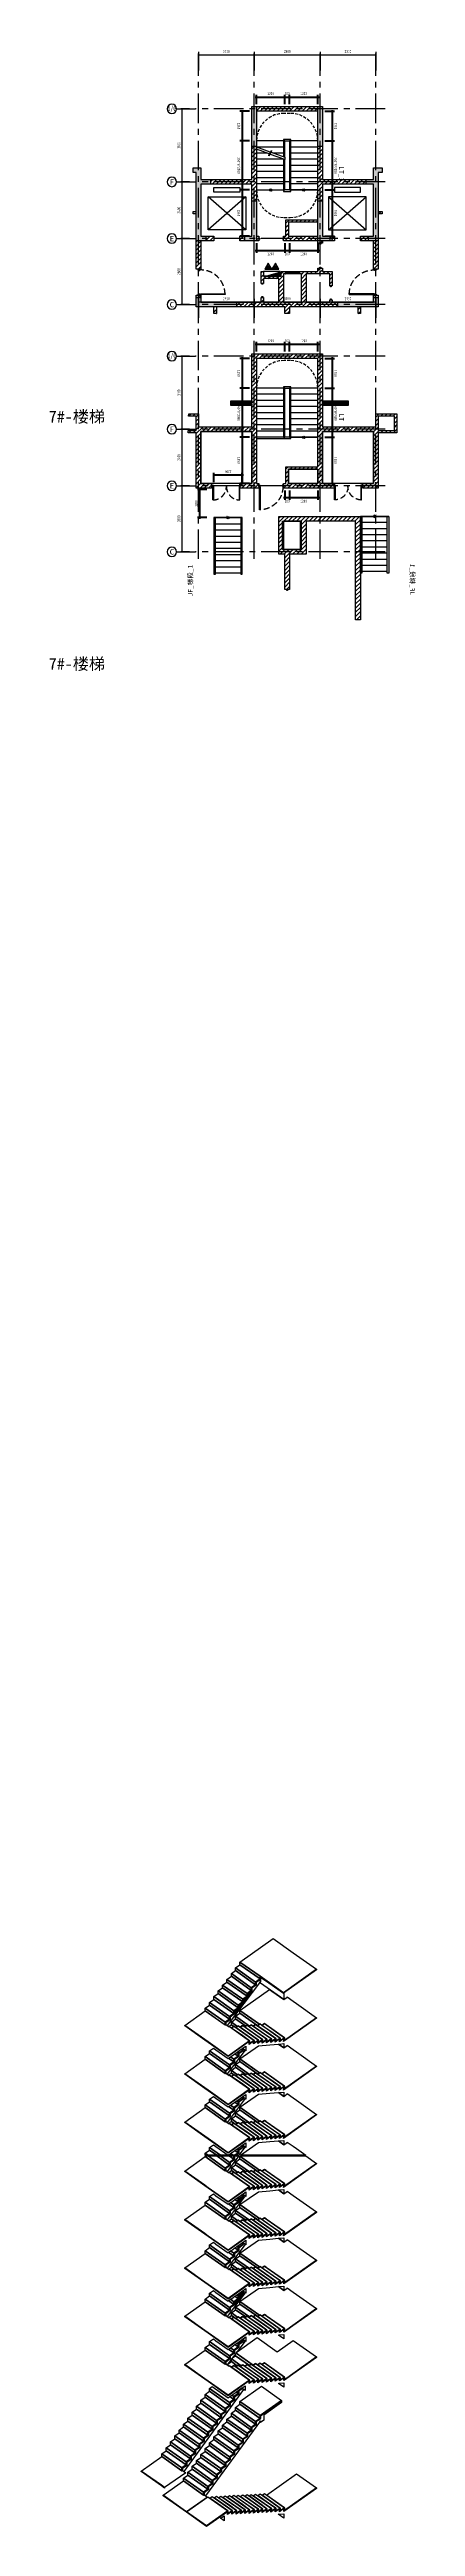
# Model space of a CAD drawing. Extents: x -678900 to 2378000, y 0 to 1840591.
# Drawn here: x -314097 to -298604, y 593950 to 698973 of the extents above; entities that cross this region are included whole.
import ezdxf
from ezdxf.enums import TextEntityAlignment as Align

# ---------------------------------------------------------------- set-up
doc = ezdxf.new("R2010")
doc.units = 0
doc.header["$LTSCALE"] = 1000
doc.header["$MEASUREMENT"] = 0
doc.header["$PDMODE"] = 1
for name, pattern in [('A10-一层平面_SEN24EA4_设计区$0$$0$HIDDEN', [0.375, 0.25, -0.125]), ('CENTER', [2, 1.25, -0.25, 0.25, -0.25]), ('DASH', [0.35, 0.25, -0.1]), ('HIDDEN', [0.375, 0.25, -0.125])]:
    doc.linetypes.add(name, pattern=pattern)
doc.layers.get('0').update_dxf_attribs({"linetype": 'CONTINUOUS'})
doc.layers.get('DEFPOINTS').update_dxf_attribs({"color": 8, "linetype": 'CONTINUOUS'})
for name, color, linetype in [('AD-AXIS-AXIS', 1, 'CENTER'), ('AD-AXIS-CRCL', 3, 'CONTINUOUS'), ('AD-AXIS-DIMS', 3, 'CONTINUOUS'), ('AD-AXIS-NUMB', 255, 'CONTINUOUS'), ('AD-SIGN', 195, 'CONTINUOUS'), ('AE-DOOR-INSD', 61, 'CONTINUOUS'), ('AE-ELEV-4', 251, 'CONTINUOUS'), ('AE-EQPM', 70, 'CONTINUOUS'), ('AE-FLOR', 151, 'CONTINUOUS'), ('AE-HDWR', 8, 'CONTINUOUS'), ('AE-STAR', 51, 'CONTINUOUS'), ('AE-WALL', 255, 'CONTINUOUS'), ('AE-WALL-HACH', 15, 'CONTINUOUS'), ('AE-WIND', 11, 'CONTINUOUS'), ('C-XREF-INT', 7, 'CONTINUOUS'), ('PX-T6-01-BZC-LG$0$P-Exsh', 31, 'CONTINUOUS'), ('PX-T6-01-BZC-LG$0$P-Hydt-Boxx', 221, 'CONTINUOUS'), ('S-WALL', 255, 'CONTINUOUS'), ('S-WALL-HACH', 40, 'CONTINUOUS')]:
    doc.layers.add(name, color=color, linetype=linetype)
doc.layers.add('AD-DIMS-OTSD-XK', color=61, linetype='CONTINUOUS', lineweight=40)
doc.layers.add('PX-T6-01-BZC-LG$0$P-Exsh-FHBX', color=31, linetype='CONTINUOUS', lineweight=18)
doc.layers.add('DEFPOINTS-1', color=251, linetype='CONTINUOUS', plot=False)
doc.styles.add('TH-STYLE1', font='', dxfattribs={"width": 0.7})
doc.styles.add('TH-STYLE2', font='', dxfattribs={"width": 0.7})
doc.styles.add('TH-STYLE3', font='TSSDENG', dxfattribs={"width": 0.7, "bigfont": 'TSSDCHN'})
doc.styles.add('仿宋字体50', font='', dxfattribs={"width": 0.7, "height": 120})
doc.styles.get('TH-STYLE1').set_extended_font_data('SimSun')
doc.styles.get('TH-STYLE2').set_extended_font_data('SimSun')
doc.styles.get('仿宋字体50').set_extended_font_data('SimSun')
doc.dimstyles.new('TH-DIM50', dxfattribs={"dimscale": 50, "dimtxt": 2.5, "dimasz": 1, "dimexe": 1, "dimexo": 1, "dimgap": 1.5, "dimtad": 1, "dimdec": 0, "dimdsep": 46, "dimtxsty": 'TH-STYLE3', "dimblk1": 'ARCHTICK', "dimblk2": 'ARCHTICK', "dimsah": 1, "dimcen": -1, "dimclrd": 256, "dimclre": 256, "dimclrt": 256, "dimazin": 0, "dimtfac": 1, "dimtdec": 0, "dimtix": 1, "dimtmove": 2, "dimatfit": 0, "dimldrblk": 'ARCHTICK', "dimfxl": 0, "dimtolj": 1, "dimtzin": 0, "dimlwd": -1, "dimlwe": -1, "dimarcsym": 0})
doc.dimstyles.new('TH-DIM50-CAD-REVIT', dxfattribs={"dimscale": 100, "dimtxt": 120, "dimasz": 0.5, "dimexe": 0.75, "dimexo": 0.5, "dimgap": 0.5, "dimtad": 1, "dimdec": 0, "dimdsep": 46, "dimtxsty": '仿宋字体50', "dimblk1": 'ARCHTICK', "dimblk2": 'ARCHTICK', "dimsah": 1, "dimcen": -1, "dimclrd": 256, "dimclre": 256, "dimclrt": 256, "dimazin": 0, "dimtfac": 1, "dimtdec": 0, "dimtix": 1, "dimtmove": 2, "dimatfit": 0, "dimldrblk": 'ARCHTICK', "dimfxl": 0, "dimtolj": 1, "dimtzin": 0, "dimlwd": -1, "dimlwe": -1, "dimarcsym": 0})
pattern_1 = [(45, (0, 89.76), (-88.3884, 88.3884), [])]

# ---------------------------------------------------------------- blocks, each defined once
blk = doc.blocks.new('_ArchTick')
at = {"color": 0, "linetype": 'ByBlock', "const_width": 0.4}
blk.add_lwpolyline([(-0.5, -0.5), (0.5, 0.5)], dxfattribs=at)
blk = doc.blocks.new('*D311')
at = {"layer": 'AD-DIMS-OTSD-XK'}
for p, q in [((-3390, 600), (-2030, 600)), ((-3340, 300), (-3340, 700)), ((-2080, 300), (-2080, 700))]:
    blk.add_line(p, q, dxfattribs=at)
at = {"layer": 'DEFPOINTS', "color": 0}
for p in [(-3340, 200), (-2080, 600), (-2080, 200)]:
    blk.add_point(p, dxfattribs=at)
at = {"layer": 'AD-DIMS-OTSD-XK', "xscale": 50, "yscale": 50, "zscale": 50, "rotation": 180}
blk.add_blockref('_ArchTick', (-3340, 600), dxfattribs=at)
at = {"layer": 'AD-DIMS-OTSD-XK', "xscale": 50, "yscale": 50, "zscale": 50}
blk.add_blockref('_ArchTick', (-2080, 600), dxfattribs=at)
at = {"layer": 'AD-DIMS-OTSD-XK', "insert": (-2710, 750), "char_height": 120, "attachment_point": 5, "style": '仿宋字体50'}
blk.add_mtext('\\A1;1260', dxfattribs=at)
blk = doc.blocks.new('*D312')
at = {"layer": 'AD-DIMS-OTSD-XK'}
for p, q in [((-2130, 600), (50, 600)), ((-2080, 300), (-2080, 700)), ((0, 300), (0, 700))]:
    blk.add_line(p, q, dxfattribs=at)
at = {"layer": 'DEFPOINTS', "color": 0}
for p in [(-2080, 200), (0, 600), (0, 200)]:
    blk.add_point(p, dxfattribs=at)
at = {"layer": 'AD-DIMS-OTSD-XK', "xscale": 50, "yscale": 50, "zscale": 50, "rotation": 180}
blk.add_blockref('_ArchTick', (-2080, 600), dxfattribs=at)
at = {"layer": 'AD-DIMS-OTSD-XK', "xscale": 50, "yscale": 50, "zscale": 50}
blk.add_blockref('_ArchTick', (0, 600), dxfattribs=at)
at = {"layer": 'AD-DIMS-OTSD-XK', "insert": (-1040, 750), "char_height": 120, "attachment_point": 5, "style": '仿宋字体50'}
blk.add_mtext('\\A1;260*8=2080', dxfattribs=at)
blk = doc.blocks.new('*D313')
at = {"layer": 'AD-DIMS-OTSD-XK'}
for p, q in [((-50, 600), (2010, 600)), ((0, 300), (0, 700)), ((1960, 300), (1960, 700))]:
    blk.add_line(p, q, dxfattribs=at)
at = {"layer": 'DEFPOINTS', "color": 0}
for p in [(0, 200), (1960, 600), (1960, 200)]:
    blk.add_point(p, dxfattribs=at)
at = {"layer": 'AD-DIMS-OTSD-XK', "xscale": 50, "yscale": 50, "zscale": 50, "rotation": 180}
blk.add_blockref('_ArchTick', (0, 600), dxfattribs=at)
at = {"layer": 'AD-DIMS-OTSD-XK', "xscale": 50, "yscale": 50, "zscale": 50}
blk.add_blockref('_ArchTick', (1960, 600), dxfattribs=at)
at = {"layer": 'AD-DIMS-OTSD-XK', "insert": (980, 750), "char_height": 120, "attachment_point": 5, "style": '仿宋字体50'}
blk.add_mtext('\\A1;1960', dxfattribs=at)
blk = doc.blocks.new('*D314')
at = {"layer": 'AD-DIMS-OTSD-XK'}
for p, q in [((-3340, -2900), (-3340, -3300)), ((-2080, -2900), (-2080, -3300)), ((-3390, -3200), (-2030, -3200))]:
    blk.add_line(p, q, dxfattribs=at)
at = {"layer": 'DEFPOINTS', "color": 0}
for p in [(-3340, -2800), (-2080, -2800), (-2080, -3200)]:
    blk.add_point(p, dxfattribs=at)
at = {"layer": 'AD-DIMS-OTSD-XK', "xscale": 50, "yscale": 50, "zscale": 50, "rotation": 180}
blk.add_blockref('_ArchTick', (-3340, -3200), dxfattribs=at)
at = {"layer": 'AD-DIMS-OTSD-XK', "xscale": 50, "yscale": 50, "zscale": 50}
blk.add_blockref('_ArchTick', (-2080, -3200), dxfattribs=at)
at = {"layer": 'AD-DIMS-OTSD-XK', "insert": (-2710, -3350), "char_height": 120, "attachment_point": 5, "style": '仿宋字体50'}
blk.add_mtext('\\A1;1260', dxfattribs=at)
blk = doc.blocks.new('*D315')
at = {"layer": 'AD-DIMS-OTSD-XK'}
for p, q in [((0, -2900), (0, -3300)), ((1960, -2900), (1960, -3300)), ((-50, -3200), (2010, -3200))]:
    blk.add_line(p, q, dxfattribs=at)
at = {"layer": 'DEFPOINTS', "color": 0}
for p in [(0, -2800), (1960, -2800), (1960, -3200)]:
    blk.add_point(p, dxfattribs=at)
at = {"layer": 'AD-DIMS-OTSD-XK', "xscale": 50, "yscale": 50, "zscale": 50, "rotation": 180}
blk.add_blockref('_ArchTick', (0, -3200), dxfattribs=at)
at = {"layer": 'AD-DIMS-OTSD-XK', "xscale": 50, "yscale": 50, "zscale": 50}
blk.add_blockref('_ArchTick', (1960, -3200), dxfattribs=at)
at = {"layer": 'AD-DIMS-OTSD-XK', "insert": (980, -3350), "char_height": 120, "attachment_point": 5, "style": '仿宋字体50'}
blk.add_mtext('\\A1;1960', dxfattribs=at)
blk = doc.blocks.new('*D316')
at = {"layer": 'AD-DIMS-OTSD-XK'}
for p, q in [((-2080, -2900), (-2080, -3300)), ((0, -2900), (0, -3300)), ((-2130, -3200), (50, -3200))]:
    blk.add_line(p, q, dxfattribs=at)
at = {"layer": 'DEFPOINTS', "color": 0}
for p in [(-2080, -2800), (0, -2800), (0, -3200)]:
    blk.add_point(p, dxfattribs=at)
at = {"layer": 'AD-DIMS-OTSD-XK', "xscale": 50, "yscale": 50, "zscale": 50, "rotation": 180}
blk.add_blockref('_ArchTick', (-2080, -3200), dxfattribs=at)
at = {"layer": 'AD-DIMS-OTSD-XK', "xscale": 50, "yscale": 50, "zscale": 50}
blk.add_blockref('_ArchTick', (0, -3200), dxfattribs=at)
at = {"layer": 'AD-DIMS-OTSD-XK', "insert": (-1040, -3350), "char_height": 120, "attachment_point": 5, "style": '仿宋字体50'}
blk.add_mtext('\\A1;260*8=2080', dxfattribs=at)
blk = doc.blocks.new('*D317')
at = {"layer": 'AD-DIMS-OTSD-XK'}
for p, q in [((-3640, -1400), (-4040, -1400)), ((-3940, -2650), (-3940, -1350)), ((-3640, -2600), (-4040, -2600))]:
    blk.add_line(p, q, dxfattribs=at)
at = {"layer": 'DEFPOINTS', "color": 0}
for p in [(-3940, -1400), (-3540, -1400), (-3540, -2600)]:
    blk.add_point(p, dxfattribs=at)
at = {"layer": 'AD-DIMS-OTSD-XK', "xscale": 50, "yscale": 50, "zscale": 50}
for p, rotation in [((-3940, -1400), 90), ((-3940, -2600), 270)]:
    blk.add_blockref('_ArchTick', p, dxfattribs=dict(at, rotation=rotation))
at = {"layer": 'AD-DIMS-OTSD-XK', "insert": (-4090, -2000), "char_height": 120, "attachment_point": 5, "rotation": 90, "style": '仿宋字体50'}
blk.add_mtext('\\A1;1200', dxfattribs=at)
blk = doc.blocks.new('*D318')
at = {"layer": 'AD-DIMS-OTSD-XK'}
for p, q in [((-3640, -1200), (-4040, -1200)), ((-3640, -1400), (-4040, -1400)), ((-3940, -1450), (-3940, -1150))]:
    blk.add_line(p, q, dxfattribs=at)
at = {"layer": 'DEFPOINTS', "color": 0}
for p in [(-3940, -1200), (-3540, -1200), (-3540, -1400)]:
    blk.add_point(p, dxfattribs=at)
at = {"layer": 'AD-DIMS-OTSD-XK', "xscale": 50, "yscale": 50, "zscale": 50}
for p, rotation in [((-3940, -1200), 90), ((-3940, -1400), 270)]:
    blk.add_blockref('_ArchTick', p, dxfattribs=dict(at, rotation=rotation))
at = {"layer": 'AD-DIMS-OTSD-XK', "insert": (-4090, -1300), "char_height": 120, "attachment_point": 5, "rotation": 90, "style": '仿宋字体50'}
blk.add_mtext('\\A1;200', dxfattribs=at)
blk = doc.blocks.new('*D319')
at = {"layer": 'AD-DIMS-OTSD-XK'}
for p, q in [((-3640, 0), (-4040, 0)), ((-3940, -1250), (-3940, 50)), ((-3640, -1200), (-4040, -1200))]:
    blk.add_line(p, q, dxfattribs=at)
at = {"layer": 'DEFPOINTS', "color": 0}
for p in [(-3940, 0), (-3540, 0), (-3540, -1200)]:
    blk.add_point(p, dxfattribs=at)
at = {"layer": 'AD-DIMS-OTSD-XK', "xscale": 50, "yscale": 50, "zscale": 50}
for p, rotation in [((-3940, 0), 90), ((-3940, -1200), 270)]:
    blk.add_blockref('_ArchTick', p, dxfattribs=dict(at, rotation=rotation))
at = {"layer": 'AD-DIMS-OTSD-XK', "insert": (-4090, -600), "char_height": 120, "attachment_point": 5, "rotation": 90, "style": '仿宋字体50'}
blk.add_mtext('\\A1;1200', dxfattribs=at)
blk = doc.blocks.new('*D320')
at = {"layer": 'AD-DIMS-OTSD-XK'}
for p, q in [((2560, -1250), (2560, 50)), ((2260, 0), (2660, 0)), ((2260, -1200), (2660, -1200))]:
    blk.add_line(p, q, dxfattribs=at)
at = {"layer": 'DEFPOINTS', "color": 0}
for p in [(2160, 0), (2560, 0), (2160, -1200)]:
    blk.add_point(p, dxfattribs=at)
at = {"layer": 'AD-DIMS-OTSD-XK', "xscale": 50, "yscale": 50, "zscale": 50}
for p, rotation in [((2560, 0), 90), ((2560, -1200), 270)]:
    blk.add_blockref('_ArchTick', p, dxfattribs=dict(at, rotation=rotation))
at = {"layer": 'AD-DIMS-OTSD-XK', "insert": (2710, -600), "char_height": 120, "attachment_point": 5, "rotation": 90, "style": '仿宋字体50'}
blk.add_mtext('\\A1;1200', dxfattribs=at)
blk = doc.blocks.new('*D321')
at = {"layer": 'AD-DIMS-OTSD-XK'}
for p, q in [((2260, -1200), (2660, -1200)), ((2260, -1400), (2660, -1400)), ((2560, -1450), (2560, -1150))]:
    blk.add_line(p, q, dxfattribs=at)
at = {"layer": 'DEFPOINTS', "color": 0}
for p in [(2160, -1200), (2160, -1400), (2560, -1200)]:
    blk.add_point(p, dxfattribs=at)
at = {"layer": 'AD-DIMS-OTSD-XK', "xscale": 50, "yscale": 50, "zscale": 50}
for p, rotation in [((2560, -1200), 90), ((2560, -1400), 270)]:
    blk.add_blockref('_ArchTick', p, dxfattribs=dict(at, rotation=rotation))
at = {"layer": 'AD-DIMS-OTSD-XK', "insert": (2710, -1300), "char_height": 120, "attachment_point": 5, "rotation": 90, "style": '仿宋字体50'}
blk.add_mtext('\\A1;200', dxfattribs=at)
blk = doc.blocks.new('*D322')
at = {"layer": 'AD-DIMS-OTSD-XK'}
for p, q in [((2260, -1400), (2660, -1400)), ((2560, -2650), (2560, -1350)), ((2260, -2600), (2660, -2600))]:
    blk.add_line(p, q, dxfattribs=at)
at = {"layer": 'DEFPOINTS', "color": 0}
for p in [(2160, -1400), (2560, -1400), (2160, -2600)]:
    blk.add_point(p, dxfattribs=at)
at = {"layer": 'AD-DIMS-OTSD-XK', "xscale": 50, "yscale": 50, "zscale": 50}
for p, rotation in [((2560, -1400), 90), ((2560, -2600), 270)]:
    blk.add_blockref('_ArchTick', p, dxfattribs=dict(at, rotation=rotation))
at = {"layer": 'AD-DIMS-OTSD-XK', "insert": (2710, -2000), "char_height": 120, "attachment_point": 5, "rotation": 90, "style": '仿宋字体50'}
blk.add_mtext('\\A1;1200', dxfattribs=at)
blk = doc.blocks.new('*D358')
at = {"layer": 'AD-DIMS-OTSD-XK'}
for p, q in [((-3390, 600), (-2030, 600)), ((-3340, 300), (-3340, 700)), ((-2080, 300), (-2080, 700))]:
    blk.add_line(p, q, dxfattribs=at)
at = {"layer": 'DEFPOINTS', "color": 0}
for p in [(-3340, 200), (-2080, 600), (-2080, 200)]:
    blk.add_point(p, dxfattribs=at)
at = {"layer": 'AD-DIMS-OTSD-XK', "xscale": 50, "yscale": 50, "zscale": 50, "rotation": 180}
blk.add_blockref('_ArchTick', (-3340, 600), dxfattribs=at)
at = {"layer": 'AD-DIMS-OTSD-XK', "xscale": 50, "yscale": 50, "zscale": 50}
blk.add_blockref('_ArchTick', (-2080, 600), dxfattribs=at)
at = {"layer": 'AD-DIMS-OTSD-XK', "insert": (-2710, 750), "char_height": 120, "attachment_point": 5, "style": '仿宋字体50'}
blk.add_mtext('\\A1;1260', dxfattribs=at)
blk = doc.blocks.new('*D359')
at = {"layer": 'AD-DIMS-OTSD-XK'}
for p, q in [((-2130, 600), (50, 600)), ((-2080, 300), (-2080, 700)), ((0, 300), (0, 700))]:
    blk.add_line(p, q, dxfattribs=at)
at = {"layer": 'DEFPOINTS', "color": 0}
for p in [(-2080, 200), (0, 600), (0, 200)]:
    blk.add_point(p, dxfattribs=at)
at = {"layer": 'AD-DIMS-OTSD-XK', "xscale": 50, "yscale": 50, "zscale": 50, "rotation": 180}
blk.add_blockref('_ArchTick', (-2080, 600), dxfattribs=at)
at = {"layer": 'AD-DIMS-OTSD-XK', "xscale": 50, "yscale": 50, "zscale": 50}
blk.add_blockref('_ArchTick', (0, 600), dxfattribs=at)
at = {"layer": 'AD-DIMS-OTSD-XK', "insert": (-1040, 750), "char_height": 120, "attachment_point": 5, "style": '仿宋字体50'}
blk.add_mtext('\\A1;260*8=2080', dxfattribs=at)
blk = doc.blocks.new('*D360')
at = {"layer": 'AD-DIMS-OTSD-XK'}
for p, q in [((-50, 600), (2010, 600)), ((0, 300), (0, 700)), ((1960, 300), (1960, 700))]:
    blk.add_line(p, q, dxfattribs=at)
at = {"layer": 'DEFPOINTS', "color": 0}
for p in [(0, 200), (1960, 600), (1960, 200)]:
    blk.add_point(p, dxfattribs=at)
at = {"layer": 'AD-DIMS-OTSD-XK', "xscale": 50, "yscale": 50, "zscale": 50, "rotation": 180}
blk.add_blockref('_ArchTick', (0, 600), dxfattribs=at)
at = {"layer": 'AD-DIMS-OTSD-XK', "xscale": 50, "yscale": 50, "zscale": 50}
blk.add_blockref('_ArchTick', (1960, 600), dxfattribs=at)
at = {"layer": 'AD-DIMS-OTSD-XK', "insert": (980, 750), "char_height": 120, "attachment_point": 5, "style": '仿宋字体50'}
blk.add_mtext('\\A1;1960', dxfattribs=at)
blk = doc.blocks.new('*D361')
at = {"layer": 'AD-DIMS-OTSD-XK'}
for p, q in [((-2080, -2900), (-2080, -3300)), ((0, -2900), (0, -3300)), ((-2130, -3200), (50, -3200))]:
    blk.add_line(p, q, dxfattribs=at)
at = {"layer": 'DEFPOINTS', "color": 0}
for p in [(-2080, -2800), (0, -2800), (0, -3200)]:
    blk.add_point(p, dxfattribs=at)
at = {"layer": 'AD-DIMS-OTSD-XK', "xscale": 50, "yscale": 50, "zscale": 50, "rotation": 180}
blk.add_blockref('_ArchTick', (-2080, -3200), dxfattribs=at)
at = {"layer": 'AD-DIMS-OTSD-XK', "xscale": 50, "yscale": 50, "zscale": 50}
blk.add_blockref('_ArchTick', (0, -3200), dxfattribs=at)
at = {"layer": 'AD-DIMS-OTSD-XK', "insert": (-1040, -3350), "char_height": 120, "attachment_point": 5, "style": '仿宋字体50'}
blk.add_mtext('\\A1;260*8=2080', dxfattribs=at)
blk = doc.blocks.new('*D362')
at = {"layer": 'AD-DIMS-OTSD-XK'}
for p, q in [((-3340, -2900), (-3340, -3300)), ((-2080, -2900), (-2080, -3300)), ((-3390, -3200), (-2030, -3200))]:
    blk.add_line(p, q, dxfattribs=at)
at = {"layer": 'DEFPOINTS', "color": 0}
for p in [(-3340, -2800), (-2080, -2800), (-2080, -3200)]:
    blk.add_point(p, dxfattribs=at)
at = {"layer": 'AD-DIMS-OTSD-XK', "xscale": 50, "yscale": 50, "zscale": 50, "rotation": 180}
blk.add_blockref('_ArchTick', (-3340, -3200), dxfattribs=at)
at = {"layer": 'AD-DIMS-OTSD-XK', "xscale": 50, "yscale": 50, "zscale": 50}
blk.add_blockref('_ArchTick', (-2080, -3200), dxfattribs=at)
at = {"layer": 'AD-DIMS-OTSD-XK', "insert": (-2710, -3350), "char_height": 120, "attachment_point": 5, "style": '仿宋字体50'}
blk.add_mtext('\\A1;1260', dxfattribs=at)
blk = doc.blocks.new('*D363')
at = {"layer": 'AD-DIMS-OTSD-XK'}
for p, q in [((0, -2900), (0, -3300)), ((1960, -2900), (1960, -3300)), ((-50, -3200), (2010, -3200))]:
    blk.add_line(p, q, dxfattribs=at)
at = {"layer": 'DEFPOINTS', "color": 0}
for p in [(0, -2800), (1960, -2800), (1960, -3200)]:
    blk.add_point(p, dxfattribs=at)
at = {"layer": 'AD-DIMS-OTSD-XK', "xscale": 50, "yscale": 50, "zscale": 50, "rotation": 180}
blk.add_blockref('_ArchTick', (0, -3200), dxfattribs=at)
at = {"layer": 'AD-DIMS-OTSD-XK', "xscale": 50, "yscale": 50, "zscale": 50}
blk.add_blockref('_ArchTick', (1960, -3200), dxfattribs=at)
at = {"layer": 'AD-DIMS-OTSD-XK', "insert": (980, -3350), "char_height": 120, "attachment_point": 5, "style": '仿宋字体50'}
blk.add_mtext('\\A1;1960', dxfattribs=at)
blk = doc.blocks.new('*D364')
at = {"layer": 'AD-DIMS-OTSD-XK'}
for p, q in [((-3640, -1400), (-4040, -1400)), ((-3940, -2650), (-3940, -1350)), ((-3640, -2600), (-4040, -2600))]:
    blk.add_line(p, q, dxfattribs=at)
at = {"layer": 'DEFPOINTS', "color": 0}
for p in [(-3940, -1400), (-3540, -1400), (-3540, -2600)]:
    blk.add_point(p, dxfattribs=at)
at = {"layer": 'AD-DIMS-OTSD-XK', "xscale": 50, "yscale": 50, "zscale": 50}
for p, rotation in [((-3940, -1400), 90), ((-3940, -2600), 270)]:
    blk.add_blockref('_ArchTick', p, dxfattribs=dict(at, rotation=rotation))
at = {"layer": 'AD-DIMS-OTSD-XK', "insert": (-4090, -2000), "char_height": 120, "attachment_point": 5, "rotation": 90, "style": '仿宋字体50'}
blk.add_mtext('\\A1;1200', dxfattribs=at)
blk = doc.blocks.new('*D365')
at = {"layer": 'AD-DIMS-OTSD-XK'}
for p, q in [((-3640, -1200), (-4040, -1200)), ((-3640, -1400), (-4040, -1400)), ((-3940, -1450), (-3940, -1150))]:
    blk.add_line(p, q, dxfattribs=at)
at = {"layer": 'DEFPOINTS', "color": 0}
for p in [(-3940, -1200), (-3540, -1200), (-3540, -1400)]:
    blk.add_point(p, dxfattribs=at)
at = {"layer": 'AD-DIMS-OTSD-XK', "xscale": 50, "yscale": 50, "zscale": 50}
for p, rotation in [((-3940, -1200), 90), ((-3940, -1400), 270)]:
    blk.add_blockref('_ArchTick', p, dxfattribs=dict(at, rotation=rotation))
at = {"layer": 'AD-DIMS-OTSD-XK', "insert": (-4090, -1300), "char_height": 120, "attachment_point": 5, "rotation": 90, "style": '仿宋字体50'}
blk.add_mtext('\\A1;200', dxfattribs=at)
blk = doc.blocks.new('*D366')
at = {"layer": 'AD-DIMS-OTSD-XK'}
for p, q in [((-3640, 0), (-4040, 0)), ((-3940, -1250), (-3940, 50)), ((-3640, -1200), (-4040, -1200))]:
    blk.add_line(p, q, dxfattribs=at)
at = {"layer": 'DEFPOINTS', "color": 0}
for p in [(-3940, 0), (-3540, 0), (-3540, -1200)]:
    blk.add_point(p, dxfattribs=at)
at = {"layer": 'AD-DIMS-OTSD-XK', "xscale": 50, "yscale": 50, "zscale": 50}
for p, rotation in [((-3940, 0), 90), ((-3940, -1200), 270)]:
    blk.add_blockref('_ArchTick', p, dxfattribs=dict(at, rotation=rotation))
at = {"layer": 'AD-DIMS-OTSD-XK', "insert": (-4090, -600), "char_height": 120, "attachment_point": 5, "rotation": 90, "style": '仿宋字体50'}
blk.add_mtext('\\A1;1200', dxfattribs=at)
blk = doc.blocks.new('*D367')
at = {"layer": 'AD-DIMS-OTSD-XK'}
for p, q in [((2560, -1250), (2560, 50)), ((2260, 0), (2660, 0)), ((2260, -1200), (2660, -1200))]:
    blk.add_line(p, q, dxfattribs=at)
at = {"layer": 'DEFPOINTS', "color": 0}
for p in [(2160, 0), (2560, 0), (2160, -1200)]:
    blk.add_point(p, dxfattribs=at)
at = {"layer": 'AD-DIMS-OTSD-XK', "xscale": 50, "yscale": 50, "zscale": 50}
for p, rotation in [((2560, 0), 90), ((2560, -1200), 270)]:
    blk.add_blockref('_ArchTick', p, dxfattribs=dict(at, rotation=rotation))
at = {"layer": 'AD-DIMS-OTSD-XK', "insert": (2710, -600), "char_height": 120, "attachment_point": 5, "rotation": 90, "style": '仿宋字体50'}
blk.add_mtext('\\A1;1200', dxfattribs=at)
blk = doc.blocks.new('*D368')
at = {"layer": 'AD-DIMS-OTSD-XK'}
for p, q in [((2260, -1200), (2660, -1200)), ((2260, -1400), (2660, -1400)), ((2560, -1450), (2560, -1150))]:
    blk.add_line(p, q, dxfattribs=at)
at = {"layer": 'DEFPOINTS', "color": 0}
for p in [(2160, -1200), (2160, -1400), (2560, -1200)]:
    blk.add_point(p, dxfattribs=at)
at = {"layer": 'AD-DIMS-OTSD-XK', "xscale": 50, "yscale": 50, "zscale": 50}
for p, rotation in [((2560, -1200), 90), ((2560, -1400), 270)]:
    blk.add_blockref('_ArchTick', p, dxfattribs=dict(at, rotation=rotation))
at = {"layer": 'AD-DIMS-OTSD-XK', "insert": (2710, -1300), "char_height": 120, "attachment_point": 5, "rotation": 90, "style": '仿宋字体50'}
blk.add_mtext('\\A1;200', dxfattribs=at)
blk = doc.blocks.new('*D372')
at = {"layer": 'AD-DIMS-OTSD-XK'}
for p, q in [((2290, 600), (3590, 600)), ((2340, 300), (2340, 700)), ((3540, 300), (3540, 700))]:
    blk.add_line(p, q, dxfattribs=at)
at = {"layer": 'DEFPOINTS', "color": 0}
for p in [(2340, 200), (3540, 600), (3540, 200)]:
    blk.add_point(p, dxfattribs=at)
at = {"layer": 'AD-DIMS-OTSD-XK', "xscale": 50, "yscale": 50, "zscale": 50, "rotation": 180}
blk.add_blockref('_ArchTick', (2340, 600), dxfattribs=at)
at = {"layer": 'AD-DIMS-OTSD-XK', "xscale": 50, "yscale": 50, "zscale": 50}
blk.add_blockref('_ArchTick', (3540, 600), dxfattribs=at)
at = {"layer": 'AD-DIMS-OTSD-XK', "insert": (2940, 750), "char_height": 120, "attachment_point": 5, "style": '仿宋字体50'}
blk.add_mtext('\\A1;1200', dxfattribs=at)
blk = doc.blocks.new('*D373')
at = {"layer": 'AD-DIMS-OTSD-XK'}
for p, q in [((4140, -1250), (4140, 50)), ((3840, 0), (4240, 0)), ((3840, -1200), (4240, -1200))]:
    blk.add_line(p, q, dxfattribs=at)
at = {"layer": 'DEFPOINTS', "color": 0}
for p in [(3740, 0), (4140, 0), (3740, -1200)]:
    blk.add_point(p, dxfattribs=at)
at = {"layer": 'AD-DIMS-OTSD-XK', "xscale": 50, "yscale": 50, "zscale": 50}
for p, rotation in [((4140, 0), 90), ((4140, -1200), 270)]:
    blk.add_blockref('_ArchTick', p, dxfattribs=dict(at, rotation=rotation))
at = {"layer": 'AD-DIMS-OTSD-XK', "insert": (4290, -600), "char_height": 120, "attachment_point": 5, "rotation": 90, "style": '仿宋字体50'}
blk.add_mtext('\\A1;1200', dxfattribs=at)
blk = doc.blocks.new('*U51')
for points in [[(30, 0), (30, -30), (0, -30), (0, 30), (60, 30), (60, 0), (30, 0)], [(1070, 0), (1070, -30), (1100, -30), (1100, 30), (1040, 30), (1040, 0), (1070, 0)]]:
    blk.add_lwpolyline(points)
blk.add_lwpolyline([(30, -30), (60, -30), (60, -1070), (30, -1070)], close=True)
at = {"linetype": 'HIDDEN'}
blk.add_arc((30, -30), 1040, 270, 0, dxfattribs=at)
blk = doc.blocks.new('_A-axiso')
blk.add_circle((0, 0), 0.5)
at = {"layer": 'AD-AXIS-NUMB', "style": 'TH-STYLE1', "width": 0.7}
blk.add_attdef('A', text='', height=0.56, dxfattribs=at).set_placement((-0.25, -0.28), (0.25, -0.28), align=Align.FIT)
blk = doc.blocks.new('*D457')
at = {"layer": 'AD-AXIS-DIMS', "ltscale": 0.5}
for p, q in [((0, 4658, 0), (0, 5446, 0)), ((0, 5396, 0), (2350, 5396, 0)), ((2350, 4658, 0), (2350, 5446, 0))]:
    blk.add_line(p, q, dxfattribs=at)
at = {"layer": 'DEFPOINTS', "color": 0, "ltscale": 0.5}
for p in [(2350, 5396, 0), (0, 4608, 0), (2350, 4608, 0)]:
    blk.add_point(p, dxfattribs=at)
at = {"layer": 'AD-AXIS-DIMS', "ltscale": 0.5, "xscale": 50, "yscale": 50, "zscale": 50, "rotation": 180}
blk.add_blockref('_ArchTick', (0, 5396, 0), dxfattribs=at)
at = {"layer": 'AD-AXIS-DIMS', "ltscale": 0.5, "xscale": 50, "yscale": 50, "zscale": 50}
blk.add_blockref('_ArchTick', (2350, 5396, 0), dxfattribs=at)
at = {"layer": 'AD-AXIS-DIMS', "ltscale": 0.5, "insert": (1175, 5533, 0), "char_height": 125, "attachment_point": 5, "style": 'TH-STYLE3'}
blk.add_mtext('\\A1;2350', dxfattribs=at)
blk = doc.blocks.new('*D458')
at = {"layer": 'AD-AXIS-DIMS', "ltscale": 0.5}
for p, q in [((2350, 4658, 0), (2350, 5446, 0)), ((2350, 5396, 0), (5150, 5396, 0)), ((5150, 4658, 0), (5150, 5446, 0))]:
    blk.add_line(p, q, dxfattribs=at)
at = {"layer": 'DEFPOINTS', "color": 0, "ltscale": 0.5}
for p in [(5150, 5396, 0), (2350, 4608, 0), (5150, 4608, 0)]:
    blk.add_point(p, dxfattribs=at)
at = {"layer": 'AD-AXIS-DIMS', "ltscale": 0.5, "xscale": 50, "yscale": 50, "zscale": 50, "rotation": 180}
blk.add_blockref('_ArchTick', (2350, 5396, 0), dxfattribs=at)
at = {"layer": 'AD-AXIS-DIMS', "ltscale": 0.5, "xscale": 50, "yscale": 50, "zscale": 50}
blk.add_blockref('_ArchTick', (5150, 5396, 0), dxfattribs=at)
at = {"layer": 'AD-AXIS-DIMS', "ltscale": 0.5, "insert": (3750, 5533, 0), "char_height": 125, "attachment_point": 5, "style": 'TH-STYLE3'}
blk.add_mtext('\\A1;2800', dxfattribs=at)
blk = doc.blocks.new('*D459')
at = {"layer": 'AD-AXIS-DIMS', "ltscale": 0.5}
for p, q in [((5150, 4658, 0), (5150, 5446, 0)), ((5150, 5396, 0), (7500, 5396, 0)), ((7500, 4658, 0), (7500, 5446, 0))]:
    blk.add_line(p, q, dxfattribs=at)
at = {"layer": 'DEFPOINTS', "color": 0, "ltscale": 0.5}
for p in [(7500, 5396, 0), (5150, 4608, 0), (7500, 4608, 0)]:
    blk.add_point(p, dxfattribs=at)
at = {"layer": 'AD-AXIS-DIMS', "ltscale": 0.5, "xscale": 50, "yscale": 50, "zscale": 50, "rotation": 180}
blk.add_blockref('_ArchTick', (5150, 5396, 0), dxfattribs=at)
at = {"layer": 'AD-AXIS-DIMS', "ltscale": 0.5, "xscale": 50, "yscale": 50, "zscale": 50}
blk.add_blockref('_ArchTick', (7500, 5396, 0), dxfattribs=at)
at = {"layer": 'AD-AXIS-DIMS', "ltscale": 0.5, "insert": (6325, 5533, 0), "char_height": 125, "attachment_point": 5, "style": 'TH-STYLE3'}
blk.add_mtext('\\A1;2350', dxfattribs=at)
blk = doc.blocks.new('*D460')
at = {"layer": 'AD-AXIS-DIMS', "ltscale": 0.5}
for p, q in [((-384, -2400), (-750, -2400)), ((-700, -5200), (-700, -2400)), ((-384, -5200), (-750, -5200))]:
    blk.add_line(p, q, dxfattribs=at)
at = {"layer": 'DEFPOINTS', "color": 0, "ltscale": 0.5}
for p in [(-700, -2400), (-334, -2400), (-334, -5200)]:
    blk.add_point(p, dxfattribs=at)
at = {"layer": 'AD-AXIS-DIMS', "ltscale": 0.5, "xscale": 50, "yscale": 50, "zscale": 50}
for p, rotation in [((-700, -2400), 89.99991781479834), ((-700, -5200), 269.9999178147983)]:
    blk.add_blockref('_ArchTick', p, dxfattribs=dict(at, rotation=rotation))
at = {"layer": 'AD-AXIS-DIMS', "ltscale": 0.5, "insert": (-837, -3800), "char_height": 125, "attachment_point": 5, "rotation": 89.99992, "style": 'TH-STYLE3'}
blk.add_mtext('\\A1;2800', dxfattribs=at)
blk = doc.blocks.new('*D461')
at = {"layer": 'AD-AXIS-DIMS', "ltscale": 0.5}
for p, q in [((-384, 0), (-750, 0)), ((-700, -2400), (-700, 0)), ((-384, -2400), (-750, -2400))]:
    blk.add_line(p, q, dxfattribs=at)
at = {"layer": 'DEFPOINTS', "color": 0, "ltscale": 0.5}
for p in [(-700, 0), (-334, 0), (-334, -2400)]:
    blk.add_point(p, dxfattribs=at)
at = {"layer": 'AD-AXIS-DIMS', "ltscale": 0.5, "xscale": 50, "yscale": 50, "zscale": 50}
for p, rotation in [((-700, 0), 89.99991781479834), ((-700, -2400), 269.9999178147983)]:
    blk.add_blockref('_ArchTick', p, dxfattribs=dict(at, rotation=rotation))
at = {"layer": 'AD-AXIS-DIMS', "ltscale": 0.5, "insert": (-837, -1200), "char_height": 125, "attachment_point": 5, "rotation": 89.99992, "style": 'TH-STYLE3'}
blk.add_mtext('\\A1;2400', dxfattribs=at)
blk = doc.blocks.new('*D462')
at = {"layer": 'AD-AXIS-DIMS', "ltscale": 0.5}
for p, q in [((-384, 3100), (-750, 3100)), ((-700, 0), (-700, 3100)), ((-384, 0), (-750, 0))]:
    blk.add_line(p, q, dxfattribs=at)
at = {"layer": 'DEFPOINTS', "color": 0, "ltscale": 0.5}
for p in [(-700, 3100), (-334, 3100), (-334, 0)]:
    blk.add_point(p, dxfattribs=at)
at = {"layer": 'AD-AXIS-DIMS', "ltscale": 0.5, "xscale": 50, "yscale": 50, "zscale": 50}
for p, rotation in [((-700, 3100), 89.99991781479838), ((-700, 0), 269.9999178147984)]:
    blk.add_blockref('_ArchTick', p, dxfattribs=dict(at, rotation=rotation))
at = {"layer": 'AD-AXIS-DIMS', "ltscale": 0.5, "insert": (-837, 1550), "char_height": 125, "attachment_point": 5, "rotation": 89.99992, "style": 'TH-STYLE3'}
blk.add_mtext('\\A1;3100', dxfattribs=at)
blk = doc.blocks.new('*U52')
for points in [[(-220, 0), (-220, -30), (-250, -30), (-250, 30), (-190, 30), (-190, 0), (-220, 0)], [(770, 0), (770, -30), (800, -30), (800, 30), (740, 30), (740, 0), (770, 0)]]:
    blk.add_lwpolyline(points)
blk.add_lwpolyline([(770, -30), (740, -30), (740, -1020), (770, -1020)], close=True)
at = {"linetype": 'HIDDEN'}
blk.add_arc((770, -30), 990, 180, 270, dxfattribs=at)
blk = doc.blocks.new('*U53')
for points in [[(30, 0), (30, 30), (0, 30), (0, -30), (60, -30), (60, 0), (30, 0)], [(1170, 0), (1170, 30), (1200, 30), (1200, -30), (1140, -30), (1140, 0), (1170, 0)]]:
    blk.add_lwpolyline(points)
for points in [[(30, 30), (60, 30), (60, 600), (30, 600)], [(1170, 30), (1140, 30), (1140, 600), (1170, 600)]]:
    blk.add_lwpolyline(points, close=True)
at = {"linetype": 'A10-一层平面_SEN24EA4_设计区$0$$0$HIDDEN'}
for centre, start, end in [((30, 30), 0, 90), ((1170, 30), 90, 180)]:
    blk.add_arc(centre, 570, start, end, dxfattribs=at)
blk = doc.blocks.new('PX-T6-01-BZC-LG$0$MHQ')
at = {"layer": 'PX-T6-01-BZC-LG$0$P-Exsh', "ltscale": 0.7}
h = blk.add_hatch(dxfattribs=at)
h.set_pattern_fill('ANSI31', color=256, scale=25, style=0)
h.set_pattern_definition([(45, (-160019.23, -42228.324), (-28.0633, 28.0633), [])])
h.paths.add_polyline_path([(-75, 185), (75, 185), (75, 35), (-75, 35)])
for points in [[(0, 346), (-200, 0), (200, 0)], [(0, 346), (-200, 0), (200, 0)], [(0, 346), (-200, 0), (200, 0)], [(-75, 185), (75, 185), (75, 35), (-75, 35)]]:
    blk.add_lwpolyline(points, close=True, dxfattribs=at)
blk = doc.blocks.new('PX-T6-01-BZC-LG$0$XHS1')
at = {"layer": 'PX-T6-01-BZC-LG$0$P-Hydt-Boxx', "ltscale": 0.7}
for p, q in [((350, 200), (-350, 200)), ((-350, 200), (-350, 0)), ((350, 0), (-350, 0)), ((350, 200), (350, 0))]:
    blk.add_line(p, q, dxfattribs=at)
blk.add_solid([(350, 200), (350, 0), (-350, 0)], dxfattribs=at)
at = {"layer": 'PX-T6-01-BZC-LG$0$P-Exsh-FHBX', "ltscale": 0.7, "xscale": 0.75, "yscale": 0.75, "zscale": 0.75}
for p in [(-150, 300), (150, 300)]:
    blk.add_blockref('PX-T6-01-BZC-LG$0$MHQ', p, dxfattribs=at)
blk = doc.blocks.new('DT')
at = {"layer": 'AE-EQPM'}
for p, q in [((357604, 339947), (357604, 341347)), ((357604, 341347), (359204, 341347)), ((359204, 341347), (357604, 339947)), ((359204, 339947), (357604, 341347)), ((357854, 341547), (357854, 341747)), ((357854, 341747), (358954, 341747)), ((358954, 341547), (357854, 341547)), ((358954, 341747), (358954, 341547)), ((359204, 341347), (359204, 339947)), ((359204, 339947), (357604, 339947))]:
    blk.add_line(p, q, dxfattribs=at)
blk = doc.blocks.new('核心筒二维')
blk.add_blockref('DT', (-357354, -341777))
at = {"xscale": -1}
blk.add_blockref('DT', (364554, -341777), dxfattribs=at)
at = {"layer": 'PX-T6-01-BZC-LG$0$P-Hydt-Boxx', "ltscale": 0.7}
blk.add_blockref('PX-T6-01-BZC-LG$0$XHS1', (2950, -3800), dxfattribs=at)
blk = doc.blocks.new('DXMX_View_SectionJoint_DEFAULT_191107114358166860')
at = {"layer": 'AE-FLOR', "ltscale": 0.3, "flags": 128}
for points in [[(-14205, 23957), (-15055, 24557), (-13645, 25552), (-12800, 24952), (-11810, 24252), (-13215, 23257), (-14205, 23957)], [(-15420, 24069), (-15240, 24199), (-14390, 23599), (-14575, 23469), (-15420, 24069)], [(-15240, 24313), (-15055, 24443), (-14205, 23843), (-14390, 23713), (-15240, 24313)], [(-15240, 24199), (-15240, 24313), (-14390, 23713), (-14390, 23599), (-15240, 24199)], [(-14205, 23935), (-14205, 23843), (-15055, 24443), (-15055, 24557), (-14205, 23957), (-13215, 23257), (-13215, 23235), (-14205, 23935)], [(-13215, 23257), (-11810, 24252), (-11810, 24230), (-13215, 23235), (-13215, 23257)], [(-16155, 23093), (-15975, 23223), (-15125, 22623), (-15310, 22493), (-16155, 23093)], [(-15975, 23337), (-15790, 23467), (-14940, 22867), (-15125, 22737), (-15975, 23337)], [(-15975, 23223), (-15975, 23337), (-15125, 22737), (-15125, 22623), (-15975, 23223)], [(-15790, 23581), (-15605, 23711), (-14755, 23111), (-14940, 22981), (-15790, 23581)], [(-15790, 23467), (-15790, 23581), (-14940, 22981), (-14940, 22867), (-15790, 23467)], [(-15675, 22005), (-15495, 22135), (-15495, 22249), (-15310, 22379), (-15310, 22493), (-15125, 22623), (-15125, 22737), (-14940, 22867), (-14940, 22981), (-14755, 23111), (-14755, 23225), (-14575, 23355), (-14575, 23469), (-14390, 23599), (-14390, 23713), (-14205, 23843), (-14205, 23935), (-14200, 23932), (-14185, 23920), (-14185, 23836), (-14370, 23706), (-14370, 23593), (-14550, 23463), (-14550, 23349), (-14735, 23219), (-14735, 23105), (-14920, 22975), (-14920, 22861), (-15105, 22731), (-15105, 22617), (-15290, 22487), (-15290, 22373), (-15470, 22243), (-15470, 22129), (-15655, 21999), (-15655, 21906), (-15660, 21904), (-15675, 21891), (-15675, 22005)], [(-15600, 21866), (-15605, 21869), (-15610, 21873), (-15645, 21899), (-15655, 21906), (-15655, 21999), (-15470, 22129), (-15470, 22243), (-15290, 22373), (-14920, 22861), (-15105, 22617), (-15105, 22731), (-14920, 22861), (-14920, 22975), (-14735, 23105), (-14920, 22861), (-14550, 23349), (-14550, 23463), (-14370, 23593), (-14370, 23706), (-14185, 23836), (-14185, 23737), (-15595, 21864), (-15600, 21866)], [(-15600, 21866), (-15605, 21869), (-15610, 21873), (-15645, 21899), (-15655, 21906), (-15655, 21999), (-15470, 22129), (-15470, 22243), (-15290, 22373), (-14920, 22861), (-15105, 22617), (-15105, 22731), (-14920, 22861), (-14920, 22975), (-14735, 23105), (-14920, 22861), (-14550, 23349), (-14550, 23463), (-14370, 23593), (-14370, 23706), (-14185, 23836), (-14185, 23737), (-15595, 21864), (-15600, 21866)], [(-15600, 21866), (-15605, 21869), (-15610, 21873), (-15645, 21899), (-15655, 21906), (-15655, 21999), (-15470, 22129), (-15470, 22243), (-15290, 22373), (-14920, 22861), (-15105, 22617), (-15105, 22731), (-14920, 22861), (-14920, 22975), (-14735, 23105), (-14920, 22861), (-14550, 23349), (-14550, 23463), (-14370, 23593), (-14370, 23706), (-14185, 23836), (-14185, 23737), (-15595, 21864), (-15600, 21866)], [(-15600, 21866), (-15605, 21869), (-15610, 21873), (-15645, 21899), (-15655, 21906), (-15655, 21999), (-15470, 22129), (-15470, 22243), (-15290, 22373), (-14920, 22861), (-15105, 22617), (-15105, 22731), (-14920, 22861), (-14920, 22975), (-14735, 23105), (-14920, 22861), (-14550, 23349), (-14550, 23463), (-14370, 23593), (-14370, 23706), (-14185, 23836), (-14185, 23737), (-15595, 21864), (-15600, 21866)], [(-15600, 21866), (-15605, 21869), (-15610, 21873), (-15645, 21899), (-15655, 21906), (-15655, 21999), (-15470, 22129), (-15470, 22243), (-15290, 22373), (-14920, 22861), (-15105, 22617), (-15105, 22731), (-14920, 22861), (-14920, 22975), (-14735, 23105), (-14920, 22861), (-14550, 23349), (-14550, 23463), (-14370, 23593), (-14370, 23706), (-14185, 23836), (-14185, 23737), (-15595, 21864), (-15600, 21866)], [(-15605, 23825), (-15420, 23955), (-14575, 23355), (-14755, 23225), (-15605, 23825)], [(-15605, 23711), (-15605, 23825), (-14755, 23225), (-14755, 23111), (-15605, 23711)], [(-15420, 23955), (-15420, 24069), (-14575, 23469), (-14575, 23355), (-15420, 23955)], [(-13175, 21350), (-13940, 21893), (-13949, 21899), (-14020, 21950), (-14125, 21877), (-14185, 21920), (-14200, 21928), (-14205, 21934), (-14225, 21920), (-15055, 22506), (-13800, 23394), (-13705, 23330), (-13195, 22968), (-13055, 23068), (-13055, 23081), (-12800, 22901), (-12655, 22801), (-11810, 22201), (-13175, 21236), (-13175, 21350)], [(-14735, 23219), (-14550, 23349), (-14735, 23105), (-14735, 23219)], [(-14735, 23219), (-14550, 23349), (-14735, 23105), (-14735, 23219)], [(-14735, 23219), (-14550, 23349), (-14735, 23105), (-14735, 23219)], [(-14735, 23219), (-14550, 23349), (-14735, 23105), (-14735, 23219)], [(-14735, 23219), (-14550, 23349), (-14735, 23105), (-14735, 23219)], [(-14185, 23668), (-14220, 23692), (-14215, 23693), (-14185, 23737), (-14185, 23920), (-13835, 23673), (-13215, 23235), (-13195, 23250), (-13195, 22968), (-14185, 23668)], [(-14185, 23668), (-14220, 23692), (-14215, 23693), (-14185, 23737), (-14185, 23920), (-13835, 23673), (-13215, 23235), (-13195, 23250), (-13195, 22968), (-14185, 23668)], [(-14185, 23668), (-14220, 23692), (-14215, 23693), (-14185, 23737), (-14185, 23920), (-13835, 23673), (-13215, 23235), (-13195, 23250), (-13195, 22968), (-14185, 23668)], [(-14185, 23668), (-14220, 23692), (-14215, 23693), (-14185, 23737), (-14185, 23920), (-13835, 23673), (-13215, 23235), (-13195, 23250), (-13195, 22968), (-14185, 23668)], [(-14185, 23668), (-14220, 23692), (-14215, 23693), (-14185, 23737), (-14185, 23920), (-13835, 23673), (-13215, 23235), (-13195, 23250), (-13195, 22968), (-14185, 23668)], [(-16405, 21176), (-16545, 21276), (-17395, 21876), (-16525, 22491), (-15676, 21892), (-15655, 21906), (-15516, 21807), (-15495, 21821), (-14645, 21221), (-15555, 20576), (-16405, 21176)], [(-16525, 22605), (-16340, 22735), (-15495, 22135), (-15675, 22005), (-16525, 22605)], [(-16525, 22491), (-16525, 22605), (-15675, 22005), (-15675, 21891), (-16525, 22491)], [(-16340, 22849), (-16155, 22979), (-15310, 22379), (-15495, 22249), (-16340, 22849)], [(-16340, 22735), (-16340, 22849), (-15495, 22249), (-15495, 22135), (-16340, 22735)], [(-16155, 22979), (-16155, 23093), (-15310, 22493), (-15310, 22379), (-16155, 22979)], [(-15555, 20576), (-14645, 21221), (-14645, 21107), (-14460, 21237), (-14460, 21123), (-14275, 21253), (-14275, 21140), (-14095, 21270), (-14095, 21156), (-13910, 21286), (-13910, 21172), (-13725, 21302), (-13725, 21188), (-13540, 21318), (-13540, 21204), (-13355, 21334), (-13355, 21220), (-13175, 21350), (-13175, 21236), (-11810, 22201), (-11810, 22180), (-13215, 21185), (-13215, 21206), (-13195, 21220), (-13195, 21314), (-13380, 21184), (-13380, 21298), (-13560, 21168), (-13560, 21282), (-13745, 21152), (-13745, 21265), (-13930, 21135), (-13930, 21249), (-14115, 21119), (-14115, 21233), (-14300, 21103), (-14300, 21217), (-14480, 21087), (-14480, 21201), (-14665, 21071), (-14665, 21185), (-15555, 20555), (-15555, 20576)], [(-15125, 21853), (-15155, 21831), (-15420, 22018), (-15240, 22148), (-14810, 21847), (-14860, 21813), (-14940, 21870), (-14970, 21851), (-15045, 21797), (-15125, 21853)], [(-15290, 22487), (-15105, 22617), (-15290, 22373), (-15290, 22487)], [(-15290, 22487), (-15105, 22617), (-15290, 22373), (-15290, 22487)], [(-15290, 22487), (-15105, 22617), (-15290, 22373), (-15290, 22487)], [(-15290, 22487), (-15105, 22617), (-15290, 22373), (-15290, 22487)], [(-15290, 22487), (-15105, 22617), (-15290, 22373), (-15290, 22487)], [(-14575, 21902), (-14595, 21887), (-14650, 21847), (-15240, 22262), (-15055, 22392), (-14305, 21863), (-14310, 21861), (-14390, 21918), (-14495, 21845), (-14575, 21902)], [(-14755, 21886), (-14775, 21873), (-14810, 21847), (-15240, 22148), (-15240, 22262), (-14650, 21847), (-14675, 21829), (-14755, 21886)], [(-15055, 22392), (-15055, 22506), (-14225, 21920), (-14295, 21869), (-14305, 21863), (-15055, 22392)], [(-16405, 21155), (-16545, 21255), (-17395, 21855), (-17395, 21876), (-16545, 21276), (-16405, 21176), (-15555, 20576), (-15555, 20555), (-16405, 21155)], [(-15495, 21821), (-15515, 21806), (-15535, 21823), (-15420, 21904), (-15320, 21831), (-15340, 21815), (-15410, 21764), (-15495, 21821)], [(-15310, 21837), (-15320, 21831), (-15420, 21904), (-15420, 22018), (-15155, 21831), (-15180, 21815), (-15230, 21780), (-15310, 21837)], [(-14645, 21221), (-14935, 21427), (-15410, 21764), (-15310, 21837), (-14460, 21237), (-14645, 21107), (-14645, 21221)], [(-14460, 21237), (-14750, 21443), (-15230, 21780), (-15125, 21853), (-14275, 21253), (-14460, 21123), (-14460, 21237)], [(-13175, 19299), (-13940, 19842), (-13949, 19849), (-14020, 19899), (-14125, 19826), (-14185, 19869), (-14200, 19878), (-14205, 19883), (-14225, 19869), (-15055, 20455), (-14275, 21005), (-13790, 21048), (-13425, 21080), (-13195, 20917), (-13055, 21017), (-13055, 21030), (-12800, 20850), (-12655, 20750), (-11810, 20150), (-13175, 19185), (-13175, 19299)], [(-14275, 21253), (-14570, 21459), (-15045, 21797), (-14940, 21870), (-14095, 21270), (-14275, 21140), (-14275, 21253)], [(-14095, 21270), (-14385, 21475), (-14860, 21813), (-14755, 21886), (-13910, 21286), (-14095, 21156), (-14095, 21270)], [(-13910, 21286), (-14200, 21492), (-14675, 21829), (-14575, 21902), (-13725, 21302), (-13910, 21172), (-13910, 21286)], [(-13725, 21302), (-14015, 21508), (-14495, 21845), (-14390, 21918), (-13540, 21318), (-13725, 21188), (-13725, 21302)], [(-13540, 21318), (-13830, 21524), (-14310, 21861), (-14205, 21934), (-13355, 21334), (-13540, 21204), (-13540, 21318)], [(-13355, 21334), (-13650, 21540), (-14125, 21877), (-14020, 21950), (-13175, 21350), (-13355, 21220), (-13355, 21334)], [(-13425, 21080), (-13380, 21084), (-13195, 21100), (-13195, 20917), (-13425, 21080)], [(-13425, 21080), (-13380, 21084), (-13195, 21100), (-13195, 20917), (-13425, 21080)], [(-13425, 21080), (-13380, 21084), (-13195, 21100), (-13195, 20917), (-13425, 21080)], [(-13425, 21080), (-13380, 21084), (-13195, 21100), (-13195, 20917), (-13425, 21080)], [(-13425, 21080), (-13380, 21084), (-13195, 21100), (-13195, 20917), (-13425, 21080)], [(-16405, 19126), (-16545, 19226), (-17395, 19826), (-16525, 20441), (-15676, 19841), (-15655, 19856), (-15516, 19756), (-15495, 19771), (-14645, 19171), (-15555, 18526), (-16405, 19126)], [(-16525, 20555), (-16340, 20685), (-15495, 20085), (-15675, 19955), (-16525, 20555)], [(-16525, 20441), (-16525, 20555), (-15675, 19955), (-15675, 19841), (-16525, 20441)], [(-16340, 20799), (-16180, 20912), (-16070, 20835), (-15555, 20470), (-15535, 20487), (-15310, 20329), (-15495, 20199), (-16340, 20799)], [(-16340, 20685), (-16340, 20799), (-15495, 20199), (-15495, 20085), (-16340, 20685)], [(-15675, 19955), (-15495, 20085), (-15495, 20199), (-15310, 20329), (-15310, 20442), (-15125, 20572), (-15125, 20686), (-14940, 20816), (-14940, 20897), (-14935, 20893), (-14920, 20882), (-14920, 20810), (-15105, 20680), (-15105, 20566), (-15290, 20436), (-15290, 20322), (-15470, 20192), (-15470, 20078), (-15655, 19948), (-15655, 19856), (-15660, 19853), (-15675, 19841), (-15675, 19955)], [(-15600, 19815), (-15600, 19815), (-15605, 19819), (-15610, 19822), (-15645, 19848), (-15655, 19856), (-15655, 19948), (-15470, 20078), (-15470, 20192), (-15290, 20322), (-15290, 20436), (-15106, 20565), (-15105, 20567), (-15105, 20680), (-14920, 20810), (-14920, 20882), (-14885, 20857), (-14870, 20847), (-14860, 20841), (-14835, 20822), (-15595, 19814), (-15600, 19815)], [(-15600, 19815), (-15600, 19815), (-15605, 19819), (-15610, 19822), (-15645, 19848), (-15655, 19856), (-15655, 19948), (-15470, 20078), (-15470, 20192), (-15290, 20322), (-15290, 20436), (-15106, 20565), (-15105, 20567), (-15105, 20680), (-14920, 20810), (-14920, 20882), (-14885, 20857), (-14870, 20847), (-14860, 20841), (-14835, 20822), (-15595, 19814), (-15600, 19815)], [(-15600, 19815), (-15600, 19815), (-15605, 19819), (-15610, 19822), (-15645, 19848), (-15655, 19856), (-15655, 19948), (-15470, 20078), (-15470, 20192), (-15290, 20322), (-15290, 20436), (-15106, 20565), (-15105, 20567), (-15105, 20680), (-14920, 20810), (-14920, 20882), (-14885, 20857), (-14870, 20847), (-14860, 20841), (-14835, 20822), (-15595, 19814), (-15600, 19815)], [(-15600, 19815), (-15600, 19815), (-15605, 19819), (-15610, 19822), (-15645, 19848), (-15655, 19856), (-15655, 19948), (-15470, 20078), (-15470, 20192), (-15290, 20322), (-15290, 20436), (-15106, 20565), (-15105, 20567), (-15105, 20680), (-14920, 20810), (-14920, 20882), (-14885, 20857), (-14870, 20847), (-14860, 20841), (-14835, 20822), (-15595, 19814), (-15600, 19815)], [(-15600, 19815), (-15600, 19815), (-15605, 19819), (-15610, 19822), (-15645, 19848), (-15655, 19856), (-15655, 19948), (-15470, 20078), (-15470, 20192), (-15290, 20322), (-15290, 20436), (-15106, 20565), (-15105, 20567), (-15105, 20680), (-14920, 20810), (-14920, 20882), (-14885, 20857), (-14870, 20847), (-14860, 20841), (-14835, 20822), (-15595, 19814), (-15600, 19815)], [(-15555, 18526), (-14645, 19171), (-14645, 19057), (-14460, 19187), (-14460, 19073), (-14275, 19203), (-14275, 19089), (-14095, 19219), (-14095, 19105), (-13910, 19235), (-13910, 19121), (-13725, 19251), (-13725, 19137), (-13540, 19267), (-13540, 19153), (-13355, 19283), (-13355, 19169), (-13175, 19299), (-13175, 19185), (-11810, 20150), (-11810, 20129), (-13215, 19134), (-13215, 19155), (-13195, 19170), (-13195, 19263), (-13380, 19133), (-13380, 19247), (-13560, 19117), (-13560, 19231), (-13745, 19101), (-13745, 19215), (-13930, 19085), (-13930, 19199), (-14115, 19069), (-14115, 19183), (-14300, 19053), (-14300, 19167), (-14480, 19037), (-14480, 19151), (-14665, 19021), (-14665, 19134), (-15555, 18504), (-15555, 18526)], [(-15535, 20487), (-15515, 20501), (-15450, 20544), (-15310, 20442), (-15310, 20329), (-15535, 20487)], [(-15450, 20544), (-15420, 20566), (-15270, 20674), (-15125, 20572), (-15310, 20442), (-15450, 20544)], [(-15125, 19803), (-15155, 19780), (-15420, 19968), (-15240, 20098), (-14810, 19796), (-14860, 19762), (-14940, 19819), (-14970, 19800), (-15045, 19746), (-15125, 19803)], [(-15310, 19787), (-15320, 19780), (-15420, 19854), (-15420, 19968), (-15155, 19780), (-15180, 19764), (-15230, 19730), (-15310, 19787)], [(-15270, 20674), (-15255, 20683), (-15190, 20731), (-15125, 20686), (-15125, 20572), (-15270, 20674)], [(-14575, 19851), (-14595, 19836), (-14650, 19796), (-15240, 20211), (-15055, 20341), (-14305, 19812), (-14310, 19810), (-14390, 19867), (-14495, 19794), (-14575, 19851)], [(-14755, 19835), (-14775, 19822), (-14810, 19796), (-15240, 20098), (-15240, 20211), (-14650, 19796), (-14675, 19778), (-14755, 19835)], [(-15190, 20731), (-15175, 20740), (-15005, 20861), (-14940, 20816), (-15125, 20686), (-15190, 20731)], [(-15055, 20341), (-15055, 20455), (-14225, 19869), (-14295, 19819), (-14305, 19812), (-15055, 20341)], [(-15005, 20861), (-15000, 20865), (-14945, 20901), (-14940, 20897), (-14940, 20816), (-15005, 20861)], [(-14945, 20901), (-14920, 20920), (-14805, 21000), (-14805, 20802), (-14945, 20901)], [(-14945, 20901), (-14920, 20920), (-14805, 21000), (-14805, 20802), (-14945, 20901)], [(-14945, 20901), (-14920, 20920), (-14805, 21000), (-14805, 20802), (-14945, 20901)], [(-14945, 20901), (-14920, 20920), (-14805, 21000), (-14805, 20802), (-14945, 20901)], [(-14945, 20901), (-14920, 20920), (-14805, 21000), (-14805, 20802), (-14945, 20901)], [(-16405, 19104), (-16545, 19204), (-17395, 19804), (-17395, 19826), (-16545, 19226), (-16405, 19126), (-15555, 18526), (-15555, 18504), (-16405, 19104)], [(-15495, 19771), (-15515, 19756), (-15535, 19772), (-15420, 19854), (-15320, 19780), (-15340, 19764), (-15410, 19714), (-15495, 19771)], [(-14645, 19171), (-14935, 19377), (-15410, 19714), (-15310, 19787), (-14460, 19187), (-14645, 19057), (-14645, 19171)], [(-14460, 19187), (-14750, 19393), (-15230, 19730), (-15125, 19803), (-14275, 19203), (-14460, 19073), (-14460, 19187)], [(-13175, 17249), (-13940, 17792), (-13949, 17798), (-14020, 17849), (-14125, 17776), (-14185, 17819), (-14200, 17827), (-14205, 17833), (-14225, 17819), (-15055, 18405), (-14275, 18955), (-13790, 18997), (-13425, 19029), (-13195, 18866), (-13055, 18966), (-13055, 18980), (-12800, 18800), (-12655, 18700), (-11810, 18100), (-13175, 17135), (-13175, 17249)], [(-14275, 19203), (-14570, 19409), (-15045, 19746), (-14940, 19819), (-14095, 19219), (-14275, 19089), (-14275, 19203)], [(-14945, 18851), (-14920, 18870), (-14805, 18950), (-14805, 18752), (-14945, 18851)], [(-14945, 18851), (-14920, 18870), (-14805, 18950), (-14805, 18752), (-14945, 18851)], [(-14945, 18851), (-14920, 18870), (-14805, 18950), (-14805, 18752), (-14945, 18851)], [(-14945, 18851), (-14920, 18870), (-14805, 18950), (-14805, 18752), (-14945, 18851)], [(-14945, 18851), (-14920, 18870), (-14805, 18950), (-14805, 18752), (-14945, 18851)], [(-14095, 19219), (-14385, 19425), (-14860, 19762), (-14755, 19835), (-13910, 19235), (-14095, 19105), (-14095, 19219)], [(-13910, 19235), (-14200, 19441), (-14675, 19778), (-14575, 19851), (-13725, 19251), (-13910, 19121), (-13910, 19235)], [(-13725, 19251), (-14015, 19457), (-14495, 19794), (-14390, 19867), (-13540, 19267), (-13725, 19137), (-13725, 19251)], [(-13540, 19267), (-13830, 19473), (-14310, 19810), (-14205, 19883), (-13355, 19283), (-13540, 19153), (-13540, 19267)], [(-13355, 19283), (-13650, 19489), (-14125, 19826), (-14020, 19899), (-13175, 19299), (-13355, 19169), (-13355, 19283)], [(-13425, 19029), (-13380, 19033), (-13195, 19049), (-13195, 18866), (-13425, 19029)], [(-13425, 19029), (-13380, 19033), (-13195, 19049), (-13195, 18866), (-13425, 19029)], [(-13425, 19029), (-13380, 19033), (-13195, 19049), (-13195, 18866), (-13425, 19029)], [(-13425, 19029), (-13380, 19033), (-13195, 19049), (-13195, 18866), (-13425, 19029)], [(-13425, 19029), (-13380, 19033), (-13195, 19049), (-13195, 18866), (-13425, 19029)], [(-16405, 17075), (-16545, 17175), (-17395, 17775), (-16525, 18390), (-15676, 17791), (-15655, 17805), (-15516, 17706), (-15495, 17720), (-14645, 17120), (-15555, 16475), (-16405, 17075)], [(-16525, 18504), (-16340, 18634), (-15495, 18034), (-15675, 17904), (-16525, 18504)], [(-16525, 18390), (-16525, 18504), (-15675, 17904), (-15675, 17790), (-16525, 18390)], [(-16340, 18748), (-16180, 18861), (-16070, 18784), (-15555, 18420), (-15535, 18436), (-15310, 18278), (-15495, 18148), (-16340, 18748)], [(-16340, 18634), (-16340, 18748), (-15495, 18148), (-15495, 18034), (-16340, 18634)], [(-15675, 17904), (-15495, 18034), (-15495, 18148), (-15310, 18278), (-15310, 18392), (-15125, 18522), (-15125, 18636), (-14940, 18766), (-14940, 18847), (-14935, 18842), (-14920, 18832), (-14920, 18760), (-15105, 18630), (-15105, 18516), (-15290, 18386), (-15290, 18272), (-15470, 18142), (-15470, 18028), (-15655, 17898), (-15655, 17805), (-15660, 17803), (-15675, 17790), (-15675, 17904)], [(-15600, 17765), (-15605, 17768), (-15610, 17772), (-15645, 17798), (-15655, 17805), (-15655, 17898), (-15470, 18028), (-15470, 18142), (-15290, 18272), (-15290, 18386), (-15106, 18515), (-15105, 18516), (-15105, 18630), (-14921, 18759), (-14920, 18760), (-14920, 18832), (-14885, 18807), (-14870, 18797), (-14860, 18791), (-14835, 18772), (-15595, 17763), (-15600, 17764)], [(-15600, 17765), (-15605, 17768), (-15610, 17772), (-15645, 17798), (-15655, 17805), (-15655, 17898), (-15470, 18028), (-15470, 18142), (-15290, 18272), (-15290, 18386), (-15106, 18515), (-15105, 18516), (-15105, 18630), (-14921, 18759), (-14920, 18760), (-14920, 18832), (-14885, 18807), (-14870, 18797), (-14860, 18791), (-14835, 18772), (-15595, 17763), (-15600, 17764)], [(-15600, 17765), (-15605, 17768), (-15610, 17772), (-15645, 17798), (-15655, 17805), (-15655, 17898), (-15470, 18028), (-15470, 18142), (-15290, 18272), (-15290, 18386), (-15106, 18515), (-15105, 18516), (-15105, 18630), (-14921, 18759), (-14920, 18760), (-14920, 18832), (-14885, 18807), (-14870, 18797), (-14860, 18791), (-14835, 18772), (-15595, 17763), (-15600, 17764)], [(-15600, 17765), (-15605, 17768), (-15610, 17772), (-15645, 17798), (-15655, 17805), (-15655, 17898), (-15470, 18028), (-15470, 18142), (-15290, 18272), (-15290, 18386), (-15106, 18515), (-15105, 18516), (-15105, 18630), (-14921, 18759), (-14920, 18760), (-14920, 18832), (-14885, 18807), (-14870, 18797), (-14860, 18791), (-14835, 18772), (-15595, 17763), (-15600, 17764)], [(-15600, 17765), (-15605, 17768), (-15610, 17772), (-15645, 17798), (-15655, 17805), (-15655, 17898), (-15470, 18028), (-15470, 18142), (-15290, 18272), (-15290, 18386), (-15106, 18515), (-15105, 18516), (-15105, 18630), (-14921, 18759), (-14920, 18760), (-14920, 18832), (-14885, 18807), (-14870, 18797), (-14860, 18791), (-14835, 18772), (-15595, 17763), (-15600, 17764)], [(-15555, 16475), (-14645, 17120), (-14645, 17006), (-14460, 17136), (-14460, 17022), (-14275, 17152), (-14275, 17038), (-14095, 17168), (-14095, 17054), (-13910, 17184), (-13910, 17070), (-13725, 17200), (-13725, 17087), (-13540, 17217), (-13540, 17103), (-13355, 17233), (-13355, 17119), (-13175, 17249), (-13175, 17135), (-11810, 18100), (-11810, 18079), (-13215, 17084), (-13215, 17105), (-13195, 17119), (-13195, 17213), (-13380, 17083), (-13380, 17196), (-13560, 17066), (-13560, 17180), (-13745, 17050), (-13745, 17164), (-13930, 17034), (-13930, 17148), (-14115, 17018), (-14115, 17132), (-14300, 17002), (-14300, 17116), (-14480, 16986), (-14480, 17100), (-14665, 16970), (-14665, 17084), (-15555, 16454), (-15555, 16475)], [(-15535, 18436), (-15515, 18450), (-15450, 18493), (-15310, 18392), (-15310, 18278), (-15535, 18436)], [(-15450, 18493), (-15420, 18515), (-15270, 18623), (-15125, 18522), (-15310, 18392), (-15450, 18493)], [(-15125, 17752), (-15155, 17730), (-15420, 17917), (-15240, 18047), (-14810, 17746), (-14860, 17711), (-14940, 17768), (-14970, 17750), (-15045, 17695), (-15125, 17752)], [(-15310, 17736), (-15320, 17730), (-15420, 17803), (-15420, 17917), (-15155, 17730), (-15180, 17713), (-15230, 17679), (-15310, 17736)], [(-15270, 18623), (-15255, 18632), (-15190, 18680), (-15125, 18636), (-15125, 18522), (-15270, 18623)], [(-14575, 17800), (-14595, 17786), (-14650, 17746), (-15240, 18161), (-15055, 18291), (-14305, 17762), (-14310, 17760), (-14390, 17817), (-14495, 17744), (-14575, 17800)], [(-14755, 17784), (-14775, 17772), (-14810, 17746), (-15240, 18047), (-15240, 18161), (-14650, 17746), (-14675, 17727), (-14755, 17784)], [(-15190, 18680), (-15175, 18690), (-15005, 18810), (-14940, 18766), (-15125, 18636), (-15190, 18680)], [(-15055, 18291), (-15055, 18405), (-14225, 17819), (-14295, 17768), (-14305, 17762), (-15055, 18291)], [(-15005, 18810), (-15000, 18814), (-14945, 18851), (-14940, 18847), (-14940, 18766), (-15005, 18810)], [(-16405, 17054), (-16545, 17154), (-17395, 17754), (-17395, 17775), (-16545, 17175), (-16405, 17075), (-15555, 16475), (-15555, 16454), (-16405, 17054)], [(-16340, 16697), (-16180, 16811), (-16070, 16734), (-15555, 16369), (-15535, 16386), (-15511, 16369), (-15877, 16369), (-16340, 16697)], [(-15495, 17720), (-15515, 17705), (-15535, 17722), (-15420, 17803), (-15320, 17730), (-15340, 17714), (-15410, 17663), (-15495, 17720)], [(-14645, 17120), (-14935, 17326), (-15410, 17663), (-15310, 17736), (-14460, 17136), (-14645, 17006), (-14645, 17120)], [(-14460, 17136), (-14750, 17342), (-15230, 17679), (-15125, 17752), (-14275, 17152), (-14460, 17022), (-14460, 17136)], [(-14275, 17152), (-14570, 17358), (-15045, 17695), (-14940, 17768), (-14095, 17168), (-14275, 17038), (-14275, 17152)], [(-15034, 16369), (-14275, 16904), (-13790, 16947), (-13425, 16979), (-13195, 16816), (-13055, 16916), (-13055, 16929), (-12800, 16749), (-12655, 16649), (-12260, 16369), (-15034, 16369)], [(-14945, 16800), (-14920, 16819), (-14805, 16899), (-14805, 16701), (-14945, 16800)], [(-14945, 16800), (-14920, 16819), (-14805, 16899), (-14805, 16701), (-14945, 16800)], [(-14945, 16800), (-14920, 16819), (-14805, 16899), (-14805, 16701), (-14945, 16800)], [(-14945, 16800), (-14920, 16819), (-14805, 16899), (-14805, 16701), (-14945, 16800)], [(-14945, 16800), (-14920, 16819), (-14805, 16899), (-14805, 16701), (-14945, 16800)], [(-14095, 17168), (-14385, 17374), (-14860, 17711), (-14755, 17784), (-13910, 17184), (-14095, 17054), (-14095, 17168)], [(-13910, 17184), (-14200, 17390), (-14675, 17727), (-14575, 17800), (-13725, 17200), (-13910, 17070), (-13910, 17184)], [(-13725, 17200), (-14015, 17406), (-14495, 17744), (-14390, 17817), (-13540, 17217), (-13725, 17087), (-13725, 17200)], [(-13540, 17217), (-13830, 17422), (-14310, 17760), (-14205, 17833), (-13355, 17233), (-13540, 17103), (-13540, 17217)], [(-13355, 17233), (-13650, 17439), (-14125, 17776), (-14020, 17849), (-13175, 17249), (-13355, 17119), (-13355, 17233)], [(-13425, 16979), (-13380, 16983), (-13195, 16999), (-13195, 16816), (-13425, 16979)], [(-13425, 16979), (-13380, 16983), (-13195, 16999), (-13195, 16816), (-13425, 16979)], [(-13425, 16979), (-13380, 16983), (-13195, 16999), (-13195, 16816), (-13425, 16979)], [(-13425, 16979), (-13380, 16983), (-13195, 16999), (-13195, 16816), (-13425, 16979)], [(-13425, 16979), (-13380, 16983), (-13195, 16999), (-13195, 16816), (-13425, 16979)], [(-16405, 14994), (-16545, 15094), (-17395, 15694), (-16525, 16309), (-15676, 15710), (-15655, 15724), (-15516, 15625), (-15495, 15639), (-14645, 15039), (-15555, 14394), (-16405, 14994)], [(-16525, 16453), (-16340, 16583), (-16038, 16369), (-16405, 16369), (-16525, 16453)], [(-16525, 16369), (-16525, 16453), (-16405, 16369), (-16525, 16369)], [(-16525, 16309), (-16525, 16339), (-16405, 16339), (-15675, 15823), (-15675, 15709), (-16525, 16309)], [(-16038, 16339), (-15495, 15953), (-15675, 15823), (-16405, 16339), (-16038, 16339)], [(-16340, 16583), (-16340, 16697), (-15877, 16369), (-16038, 16369), (-16340, 16583)], [(-15877, 16339), (-15495, 16067), (-15495, 15953), (-16038, 16339), (-15877, 16339)], [(-15511, 16339), (-15310, 16197), (-15495, 16067), (-15877, 16339), (-15511, 16339)], [(-15675, 15823), (-15495, 15953), (-15495, 16067), (-15310, 16197), (-15310, 16311), (-15271, 16339), (-15242, 16339), (-15290, 16305), (-15290, 16191), (-15470, 16061), (-15470, 15947), (-15655, 15817), (-15655, 15724), (-15660, 15722), (-15675, 15709), (-15675, 15823)], [(-15610, 15691), (-15645, 15717), (-15655, 15724), (-15655, 15817), (-15470, 15947), (-15470, 16061), (-15290, 16191), (-15290, 16305), (-15242, 16339), (-15176, 16339), (-15195, 16313), (-15176, 16339), (-15100, 16339), (-15595, 15682), (-15610, 15691)], [(-15610, 15691), (-15645, 15717), (-15655, 15724), (-15655, 15817), (-15470, 15947), (-15470, 16061), (-15290, 16191), (-15290, 16305), (-15242, 16339), (-15176, 16339), (-15195, 16313), (-15176, 16339), (-15100, 16339), (-15595, 15682), (-15610, 15691)], [(-15610, 15691), (-15645, 15717), (-15655, 15724), (-15655, 15817), (-15470, 15947), (-15470, 16061), (-15290, 16191), (-15290, 16305), (-15242, 16339), (-15176, 16339), (-15195, 16313), (-15176, 16339), (-15100, 16339), (-15595, 15682), (-15610, 15691)], [(-15610, 15691), (-15645, 15717), (-15655, 15724), (-15655, 15817), (-15470, 15947), (-15470, 16061), (-15290, 16191), (-15290, 16305), (-15242, 16339), (-15176, 16339), (-15195, 16313), (-15176, 16339), (-15100, 16339), (-15595, 15682), (-15610, 15691)], [(-15610, 15691), (-15645, 15717), (-15655, 15724), (-15655, 15817), (-15470, 15947), (-15470, 16061), (-15290, 16191), (-15290, 16305), (-15242, 16339), (-15176, 16339), (-15195, 16313), (-15176, 16339), (-15100, 16339), (-15595, 15682), (-15610, 15691)], [(-15555, 14394), (-14645, 15039), (-14645, 14926), (-14460, 15056), (-14460, 14942), (-14275, 15072), (-14275, 14958), (-14095, 15088), (-14095, 14974), (-13910, 15104), (-13910, 14990), (-13725, 15120), (-13725, 15006), (-13540, 15136), (-13540, 15022), (-13355, 15152), (-13355, 15038), (-13175, 15168), (-13175, 15054), (-11810, 16019), (-11810, 15998), (-13215, 15003), (-13215, 15024), (-13195, 15038), (-13195, 15132), (-13380, 15002), (-13380, 15116), (-13560, 14986), (-13560, 15100), (-13745, 14970), (-13745, 15084), (-13930, 14954), (-13930, 15068), (-14115, 14938), (-14115, 15052), (-14300, 14922), (-14300, 15035), (-14480, 14905), (-14480, 15019), (-14665, 14889), (-14665, 15003), (-15555, 14373), (-15555, 14394)], [(-15535, 16386), (-15515, 16399), (-15450, 16443), (-15348, 16369), (-15511, 16369), (-15535, 16386)], [(-15348, 16339), (-15310, 16311), (-15310, 16197), (-15511, 16339), (-15348, 16339)], [(-15450, 16443), (-15420, 16465), (-15270, 16573), (-15125, 16471), (-15271, 16369), (-15348, 16369), (-15450, 16443)], [(-15125, 15672), (-15155, 15649), (-15420, 15836), (-15240, 15966), (-14810, 15665), (-14860, 15631), (-14940, 15688), (-14970, 15669), (-15045, 15615), (-15125, 15672)], [(-15310, 15656), (-15320, 15649), (-15420, 15722), (-15420, 15836), (-15155, 15649), (-15180, 15633), (-15230, 15599), (-15310, 15656)], [(-15271, 16339), (-15310, 16311), (-15348, 16339), (-15271, 16339)], [(-15271, 16369), (-15125, 16471), (-15125, 16585), (-14940, 16715), (-14940, 16796), (-14935, 16791), (-14920, 16781), (-14920, 16709), (-15105, 16579), (-15105, 16465), (-15242, 16369), (-15271, 16369)], [(-15270, 16573), (-15255, 16581), (-15190, 16630), (-15125, 16585), (-15125, 16471), (-15270, 16573)], [(-15242, 16369), (-15106, 16465), (-15105, 16465), (-15105, 16579), (-14921, 16708), (-14920, 16710), (-14920, 16781), (-14885, 16756), (-14870, 16746), (-14860, 16740), (-14835, 16721), (-15100, 16369), (-15242, 16369)], [(-15242, 16369), (-15106, 16465), (-15105, 16465), (-15105, 16579), (-14921, 16708), (-14920, 16710), (-14920, 16781), (-14885, 16756), (-14870, 16746), (-14860, 16740), (-14835, 16721), (-15100, 16369), (-15242, 16369)], [(-15242, 16369), (-15106, 16465), (-15105, 16465), (-15105, 16579), (-14921, 16708), (-14920, 16710), (-14920, 16781), (-14885, 16756), (-14870, 16746), (-14860, 16740), (-14835, 16721), (-15100, 16369), (-15242, 16369)], [(-15242, 16369), (-15106, 16465), (-15105, 16465), (-15105, 16579), (-14921, 16708), (-14920, 16710), (-14920, 16781), (-14885, 16756), (-14870, 16746), (-14860, 16740), (-14835, 16721), (-15100, 16369), (-15242, 16369)], [(-15242, 16369), (-15106, 16465), (-15105, 16465), (-15105, 16579), (-14921, 16708), (-14920, 16710), (-14920, 16781), (-14885, 16756), (-14870, 16746), (-14860, 16740), (-14835, 16721), (-15100, 16369), (-15242, 16369)], [(-14575, 15720), (-14595, 15705), (-14650, 15665), (-15240, 16080), (-15055, 16210), (-14305, 15681), (-14310, 15679), (-14390, 15736), (-14495, 15663), (-14575, 15720)], [(-14755, 15704), (-14775, 15691), (-14810, 15665), (-15240, 15966), (-15240, 16080), (-14650, 15665), (-14675, 15647), (-14755, 15704)], [(-15190, 16630), (-15175, 16639), (-15005, 16760), (-14940, 16715), (-15125, 16585), (-15190, 16630)], [(-13175, 15168), (-13940, 15711), (-13949, 15718), (-14020, 15768), (-14125, 15695), (-14185, 15738), (-14200, 15747), (-14205, 15752), (-14225, 15738), (-15055, 16324), (-15034, 16339), (-12260, 16339), (-11810, 16019), (-13175, 15054), (-13175, 15168)], [(-15055, 16210), (-15055, 16324), (-14225, 15738), (-14295, 15687), (-14305, 15681), (-15055, 16210)], [(-15005, 16760), (-15000, 16763), (-14945, 16800), (-14940, 16796), (-14940, 16715), (-15005, 16760)], [(-13355, 15152), (-13650, 15358), (-14125, 15695), (-14020, 15768), (-13175, 15168), (-13355, 15038), (-13355, 15152)], [(-16405, 14973), (-16545, 15073), (-17395, 15673), (-17395, 15694), (-16545, 15094), (-16405, 14994), (-15555, 14394), (-15555, 14373), (-16405, 14973)], [(-16340, 14617), (-16180, 14730), (-16070, 14653), (-15555, 14288), (-15535, 14305), (-15310, 14147), (-15495, 14017), (-16340, 14617)], [(-15675, 13773), (-15495, 13903), (-15495, 14017), (-15310, 14147), (-15310, 14261), (-15125, 14391), (-15125, 14505), (-14940, 14635), (-14940, 14715), (-14935, 14711), (-14920, 14700), (-14920, 14628), (-15105, 14498), (-15105, 14384), (-15290, 14254), (-15290, 14141), (-15470, 14011), (-15470, 13897), (-15655, 13767), (-15655, 13674), (-15660, 13672), (-15675, 13659), (-15675, 13773)], [(-15495, 15639), (-15515, 15624), (-15535, 15641), (-15420, 15722), (-15320, 15649), (-15340, 15633), (-15410, 15583), (-15495, 15639)], [(-14645, 15039), (-14935, 15245), (-15410, 15583), (-15310, 15656), (-14460, 15056), (-14645, 14926), (-14645, 15039)], [(-14460, 15056), (-14750, 15262), (-15230, 15599), (-15125, 15672), (-14275, 15072), (-14460, 14942), (-14460, 15056)], [(-13175, 13117), (-13940, 13661), (-13949, 13667), (-14020, 13717), (-14125, 13644), (-14185, 13687), (-14200, 13696), (-14205, 13701), (-14225, 13687), (-15055, 14274), (-14275, 14824), (-13790, 14866), (-13425, 14898), (-13195, 14735), (-13055, 14835), (-13055, 14849), (-12800, 14669), (-12655, 14569), (-11810, 13969), (-13175, 13004), (-13175, 13117)], [(-14275, 15072), (-14570, 15278), (-15045, 15615), (-14940, 15688), (-14095, 15088), (-14275, 14958), (-14275, 15072)], [(-15005, 14679), (-15000, 14683), (-14945, 14719), (-14940, 14715), (-14940, 14635), (-15005, 14679)], [(-14945, 14719), (-14920, 14738), (-14805, 14818), (-14805, 14620), (-14945, 14719)], [(-14945, 14719), (-14920, 14738), (-14805, 14818), (-14805, 14620), (-14945, 14719)], [(-14945, 14719), (-14920, 14738), (-14805, 14818), (-14805, 14620), (-14945, 14719)], [(-14945, 14719), (-14920, 14738), (-14805, 14818), (-14805, 14620), (-14945, 14719)], [(-14945, 14719), (-14920, 14738), (-14805, 14818), (-14805, 14620), (-14945, 14719)], [(-14095, 15088), (-14385, 15294), (-14860, 15631), (-14755, 15704), (-13910, 15104), (-14095, 14974), (-14095, 15088)], [(-13910, 15104), (-14200, 15310), (-14675, 15647), (-14575, 15720), (-13725, 15120), (-13910, 14990), (-13910, 15104)], [(-13725, 15120), (-14015, 15326), (-14495, 15663), (-14390, 15736), (-13540, 15136), (-13725, 15006), (-13725, 15120)], [(-13540, 15136), (-13830, 15342), (-14310, 15679), (-14205, 15752), (-13355, 15152), (-13540, 15022), (-13540, 15136)], [(-13425, 14898), (-13380, 14902), (-13195, 14918), (-13195, 14735), (-13425, 14898)], [(-13425, 14898), (-13380, 14902), (-13195, 14918), (-13195, 14735), (-13425, 14898)], [(-13425, 14898), (-13380, 14902), (-13195, 14918), (-13195, 14735), (-13425, 14898)], [(-13425, 14898), (-13380, 14902), (-13195, 14918), (-13195, 14735), (-13425, 14898)], [(-13425, 14898), (-13380, 14902), (-13195, 14918), (-13195, 14735), (-13425, 14898)], [(-16405, 12944), (-16545, 13044), (-17395, 13644), (-16525, 14259), (-15676, 13659), (-15655, 13674), (-15516, 13574), (-15495, 13589), (-14645, 12989), (-15555, 12344), (-16405, 12944)], [(-16525, 14373), (-16340, 14503), (-15495, 13903), (-15675, 13773), (-16525, 14373)], [(-16525, 14259), (-16525, 14373), (-15675, 13773), (-15675, 13659), (-16525, 14259)], [(-16340, 14503), (-16340, 14617), (-15495, 14017), (-15495, 13903), (-16340, 14503)], [(-15610, 13641), (-15645, 13667), (-15655, 13674), (-15655, 13767), (-15470, 13897), (-15470, 14011), (-15290, 14141), (-15290, 14254), (-15105, 14384), (-15120, 14363), (-14920, 14628), (-14920, 14700), (-14885, 14675), (-14880, 14674), (-14860, 14659), (-14835, 14641), (-15595, 13632), (-15610, 13641)], [(-15610, 13641), (-15645, 13667), (-15655, 13674), (-15655, 13767), (-15470, 13897), (-15470, 14011), (-15290, 14141), (-15290, 14254), (-15105, 14384), (-15120, 14363), (-14920, 14628), (-14920, 14700), (-14885, 14675), (-14880, 14674), (-14860, 14659), (-14835, 14641), (-15595, 13632), (-15610, 13641)], [(-15610, 13641), (-15645, 13667), (-15655, 13674), (-15655, 13767), (-15470, 13897), (-15470, 14011), (-15290, 14141), (-15290, 14254), (-15105, 14384), (-15120, 14363), (-14920, 14628), (-14920, 14700), (-14885, 14675), (-14880, 14674), (-14860, 14659), (-14835, 14641), (-15595, 13632), (-15610, 13641)], [(-15610, 13641), (-15645, 13667), (-15655, 13674), (-15655, 13767), (-15470, 13897), (-15470, 14011), (-15290, 14141), (-15290, 14254), (-15105, 14384), (-15120, 14363), (-14920, 14628), (-14920, 14700), (-14885, 14675), (-14880, 14674), (-14860, 14659), (-14835, 14641), (-15595, 13632), (-15610, 13641)], [(-15610, 13641), (-15645, 13667), (-15655, 13674), (-15655, 13767), (-15470, 13897), (-15470, 14011), (-15290, 14141), (-15290, 14254), (-15105, 14384), (-15120, 14363), (-14920, 14628), (-14920, 14700), (-14885, 14675), (-14880, 14674), (-14860, 14659), (-14835, 14641), (-15595, 13632), (-15610, 13641)], [(-15555, 12344), (-14645, 12989), (-14645, 12875), (-14460, 13005), (-14460, 12891), (-14275, 13021), (-14275, 12907), (-14095, 13037), (-14095, 12923), (-13910, 13053), (-13910, 12939), (-13725, 13069), (-13725, 12955), (-13540, 13085), (-13540, 12971), (-13355, 13101), (-13355, 12987), (-13175, 13117), (-13175, 13004), (-11810, 13969), (-11810, 13947), (-13215, 12952), (-13215, 12974), (-13195, 12988), (-13195, 13081), (-13380, 12951), (-13380, 13065), (-13560, 12935), (-13560, 13049), (-13745, 12919), (-13745, 13033), (-13930, 12903), (-13930, 13017), (-14115, 12887), (-14115, 13001), (-14300, 12871), (-14300, 12985), (-14480, 12855), (-14480, 12969), (-14665, 12839), (-14665, 12953), (-15555, 12323), (-15555, 12344)], [(-15535, 14305), (-15515, 14319), (-15450, 14362), (-15310, 14261), (-15310, 14147), (-15535, 14305)], [(-15495, 13589), (-15515, 13574), (-15535, 13590), (-15420, 13672), (-15320, 13598), (-15340, 13582), (-15410, 13532), (-15495, 13589)], [(-15450, 14362), (-15420, 14384), (-15270, 14492), (-15125, 14391), (-15310, 14261), (-15450, 14362)], [(-15125, 13621), (-15155, 13598), (-15420, 13786), (-15240, 13916), (-14810, 13614), (-14860, 13580), (-14940, 13637), (-14970, 13618), (-15045, 13564), (-15125, 13621)], [(-15310, 13605), (-15320, 13598), (-15420, 13672), (-15420, 13786), (-15155, 13598), (-15180, 13582), (-15230, 13548), (-15310, 13605)], [(-15270, 14492), (-15255, 14501), (-15190, 14549), (-15125, 14505), (-15125, 14391), (-15270, 14492)], [(-14575, 13669), (-14595, 13654), (-14650, 13614), (-15240, 14030), (-15055, 14160), (-14305, 13631), (-14310, 13628), (-14390, 13685), (-14495, 13612), (-14575, 13669)], [(-14755, 13653), (-14775, 13640), (-14810, 13614), (-15240, 13916), (-15240, 14030), (-14650, 13614), (-14675, 13596), (-14755, 13653)], [(-15190, 14549), (-15175, 14559), (-15005, 14679), (-14940, 14635), (-15125, 14505), (-15190, 14549)], [(-15105, 14498), (-14920, 14628), (-15105, 14384), (-15105, 14498)], [(-15105, 14498), (-14920, 14628), (-15105, 14384), (-15105, 14498)], [(-15105, 14498), (-14920, 14628), (-15105, 14384), (-15105, 14498)], [(-15105, 14498), (-14920, 14628), (-15105, 14384), (-15105, 14498)], [(-15105, 14498), (-14920, 14628), (-15105, 14384), (-15105, 14498)], [(-15055, 14160), (-15055, 14274), (-14225, 13687), (-14295, 13637), (-14305, 13631), (-15055, 14160)], [(-14095, 13037), (-14385, 13243), (-14860, 13580), (-14755, 13653), (-13910, 13053), (-14095, 12923), (-14095, 13037)], [(-13910, 13053), (-14200, 13259), (-14675, 13596), (-14575, 13669), (-13725, 13069), (-13910, 12939), (-13910, 13053)], [(-13725, 13069), (-14015, 13275), (-14495, 13612), (-14390, 13685), (-13540, 13085), (-13725, 12955), (-13725, 13069)], [(-13540, 13085), (-13830, 13291), (-14310, 13628), (-14205, 13701), (-13355, 13101), (-13540, 12971), (-13540, 13085)], [(-13355, 13101), (-13650, 13307), (-14125, 13644), (-14020, 13717), (-13175, 13117), (-13355, 12987), (-13355, 13101)], [(-16405, 12923), (-16545, 13023), (-17395, 13623), (-17395, 13644), (-16545, 13044), (-16405, 12944), (-15555, 12344), (-15555, 12323), (-16405, 12923)], [(-16340, 12566), (-16180, 12679), (-16070, 12603), (-15555, 12238), (-15535, 12254), (-15310, 12096), (-15495, 11966), (-16340, 12566)], [(-15675, 11722), (-15495, 11852), (-15495, 11966), (-15310, 12096), (-15310, 12210), (-15125, 12340), (-15125, 12454), (-14940, 12584), (-14940, 12665), (-14935, 12660), (-14920, 12650), (-14920, 12578), (-15105, 12448), (-15105, 12334), (-15290, 12204), (-15290, 12090), (-15470, 11960), (-15470, 11846), (-15655, 11716), (-15655, 11623), (-15660, 11621), (-15675, 11608), (-15675, 11722)], [(-15600, 11583), (-15600, 11584), (-15605, 11586), (-15610, 11590), (-15645, 11616), (-15655, 11623), (-15655, 11716), (-15470, 11846), (-15470, 11960), (-15290, 12090), (-15290, 12204), (-15105, 12334), (-15105, 12448), (-14920, 12578), (-14920, 12650), (-14885, 12625), (-14860, 12609), (-14835, 12590), (-15595, 11581), (-15600, 11583)], [(-15600, 11583), (-15600, 11584), (-15605, 11586), (-15610, 11590), (-15645, 11616), (-15655, 11623), (-15655, 11716), (-15470, 11846), (-15470, 11960), (-15290, 12090), (-15290, 12204), (-15105, 12334), (-15105, 12448), (-14920, 12578), (-14920, 12650), (-14885, 12625), (-14860, 12609), (-14835, 12590), (-15595, 11581), (-15600, 11583)], [(-15600, 11583), (-15600, 11584), (-15605, 11586), (-15610, 11590), (-15645, 11616), (-15655, 11623), (-15655, 11716), (-15470, 11846), (-15470, 11960), (-15290, 12090), (-15290, 12204), (-15105, 12334), (-15105, 12448), (-14920, 12578), (-14920, 12650), (-14885, 12625), (-14860, 12609), (-14835, 12590), (-15595, 11581), (-15600, 11583)], [(-15600, 11583), (-15600, 11584), (-15605, 11586), (-15610, 11590), (-15645, 11616), (-15655, 11623), (-15655, 11716), (-15470, 11846), (-15470, 11960), (-15290, 12090), (-15290, 12204), (-15105, 12334), (-15105, 12448), (-14920, 12578), (-14920, 12650), (-14885, 12625), (-14860, 12609), (-14835, 12590), (-15595, 11581), (-15600, 11583)], [(-15600, 11583), (-15600, 11584), (-15605, 11586), (-15610, 11590), (-15645, 11616), (-15655, 11623), (-15655, 11716), (-15470, 11846), (-15470, 11960), (-15290, 12090), (-15290, 12204), (-15105, 12334), (-15105, 12448), (-14920, 12578), (-14920, 12650), (-14885, 12625), (-14860, 12609), (-14835, 12590), (-15595, 11581), (-15600, 11583)], [(-14645, 12989), (-14935, 13195), (-15410, 13532), (-15310, 13605), (-14460, 13005), (-14645, 12875), (-14645, 12989)], [(-14460, 13005), (-14750, 13211), (-15230, 13548), (-15125, 13621), (-14275, 13021), (-14460, 12891), (-14460, 13005)], [(-15190, 12498), (-15175, 12508), (-15005, 12628), (-14940, 12584), (-15125, 12454), (-15190, 12498)], [(-13175, 11067), (-13940, 11610), (-13950, 11617), (-14020, 11667), (-14125, 11595), (-14184, 11637), (-14185, 11637), (-14200, 11645), (-14205, 11651), (-14225, 11637), (-15055, 12223), (-14275, 12773), (-13790, 12816), (-13425, 12847), (-13195, 12685), (-13055, 12785), (-13055, 12798), (-12800, 12618), (-12655, 12518), (-11810, 11918), (-13175, 10953), (-13175, 11067)], [(-14275, 13021), (-14570, 13227), (-15045, 13564), (-14940, 13637), (-14095, 13037), (-14275, 12907), (-14275, 13021)], [(-15005, 12628), (-15000, 12632), (-14945, 12669), (-14940, 12665), (-14940, 12584), (-15005, 12628)], [(-14945, 12669), (-14920, 12688), (-14805, 12768), (-14805, 12570), (-14945, 12669)], [(-14945, 12669), (-14920, 12688), (-14805, 12768), (-14805, 12570), (-14945, 12669)], [(-14945, 12669), (-14920, 12688), (-14805, 12768), (-14805, 12570), (-14945, 12669)], [(-14945, 12669), (-14920, 12688), (-14805, 12768), (-14805, 12570), (-14945, 12669)], [(-14945, 12669), (-14920, 12688), (-14805, 12768), (-14805, 12570), (-14945, 12669)], [(-13425, 12847), (-13380, 12851), (-13195, 12868), (-13195, 12685), (-13425, 12847)], [(-13425, 12847), (-13380, 12851), (-13195, 12868), (-13195, 12685), (-13425, 12847)], [(-13425, 12847), (-13380, 12851), (-13195, 12868), (-13195, 12685), (-13425, 12847)], [(-13425, 12847), (-13380, 12851), (-13195, 12868), (-13195, 12685), (-13425, 12847)], [(-13425, 12847), (-13380, 12851), (-13195, 12868), (-13195, 12685), (-13425, 12847)], [(-16405, 10893), (-16545, 10993), (-17395, 11593), (-16525, 12208), (-15676, 11609), (-15655, 11623), (-15516, 11524), (-15495, 11538), (-14645, 10938), (-15555, 10293), (-16405, 10893)], [(-16405, 10872), (-16545, 10972), (-17395, 11572), (-17395, 11593), (-16545, 10993), (-16405, 10893), (-15555, 10293), (-15555, 10272), (-16405, 10872)], [(-16525, 12322), (-16340, 12452), (-15495, 11852), (-15675, 11722), (-16525, 12322)], [(-16525, 12208), (-16525, 12322), (-15675, 11722), (-15675, 11608), (-16525, 12208)], [(-16340, 12452), (-16340, 12566), (-15495, 11966), (-15495, 11852), (-16340, 12452)], [(-15555, 10293), (-14645, 10938), (-14645, 10824), (-14460, 10954), (-14460, 10840), (-14275, 10970), (-14275, 10857), (-14095, 10987), (-14095, 10873), (-13910, 11003), (-13910, 10889), (-13725, 11019), (-13725, 10905), (-13540, 11035), (-13540, 10921), (-13355, 11051), (-13355, 10937), (-13175, 11067), (-13175, 10953), (-11810, 11918), (-11810, 11897), (-13195, 10917), (-13195, 11031), (-13380, 10901), (-13380, 11015), (-13560, 10885), (-13560, 10999), (-13745, 10869), (-13745, 10982), (-13930, 10852), (-13930, 10966), (-14115, 10836), (-14115, 10950), (-14300, 10820), (-14300, 10934), (-14480, 10804), (-14480, 10918), (-14665, 10788), (-14665, 10902), (-15555, 10272), (-15555, 10293)], [(-15535, 12254), (-15515, 12268), (-15450, 12311), (-15310, 12210), (-15310, 12096), (-15535, 12254)], [(-15495, 11538), (-15515, 11523), (-15535, 11540), (-15420, 11621), (-15320, 11548), (-15340, 11532), (-15410, 11481), (-15495, 11538)], [(-15450, 12311), (-15420, 12333), (-15270, 12441), (-15125, 12340), (-15310, 12210), (-15450, 12311)], [(-15125, 11570), (-15155, 11548), (-15420, 11735), (-15240, 11865), (-14810, 11564), (-14860, 11530), (-14940, 11587), (-14970, 11568), (-15045, 11513), (-15125, 11570)], [(-15310, 11554), (-15320, 11548), (-15420, 11621), (-15420, 11735), (-15155, 11548), (-15180, 11532), (-15230, 11497), (-15310, 11554)], [(-14645, 10938), (-14935, 11144), (-15410, 11481), (-15310, 11554), (-14460, 10954), (-14645, 10824), (-14645, 10938)], [(-15270, 12441), (-15255, 12450), (-15190, 12498), (-15125, 12454), (-15125, 12340), (-15270, 12441)], [(-14575, 11619), (-14595, 11604), (-14650, 11564), (-15240, 11979), (-15055, 12109), (-14305, 11580), (-14310, 11578), (-14390, 11635), (-14495, 11562), (-14575, 11619)], [(-14755, 11603), (-14775, 11590), (-14810, 11564), (-15240, 11865), (-15240, 11979), (-14650, 11564), (-14675, 11546), (-14755, 11603)], [(-14460, 10954), (-14750, 11160), (-15230, 11497), (-15125, 11570), (-14275, 10970), (-14460, 10840), (-14460, 10954)], [(-15055, 12109), (-15055, 12223), (-14225, 11637), (-14295, 11586), (-14305, 11580), (-15055, 12109)], [(-14275, 10970), (-14570, 11176), (-15045, 11513), (-14940, 11587), (-14095, 10987), (-14275, 10857), (-14275, 10970)], [(-14095, 10987), (-14385, 11192), (-14860, 11530), (-14755, 11603), (-13910, 11003), (-14095, 10873), (-14095, 10987)], [(-13910, 11003), (-14200, 11209), (-14675, 11546), (-14575, 11619), (-13725, 11019), (-13910, 10889), (-13910, 11003)], [(-13725, 11019), (-14015, 11225), (-14495, 11562), (-14390, 11635), (-13540, 11035), (-13725, 10905), (-13725, 11019)], [(-13540, 11035), (-13830, 11241), (-14310, 11578), (-14205, 11651), (-13355, 11051), (-13540, 10921), (-13540, 11035)], [(-13355, 11051), (-13650, 11257), (-14125, 11594), (-14020, 11667), (-13175, 11067), (-13355, 10937), (-13355, 11051)], [(-16340, 10516), (-16180, 10629), (-16070, 10552), (-15555, 10187), (-15535, 10204), (-15310, 10046), (-15495, 9916), (-16340, 10516)], [(-16340, 10402), (-16340, 10516), (-15495, 9916), (-15495, 9802), (-16340, 10402)], [(-15675, 9672), (-15495, 9802), (-15495, 9916), (-15310, 10046), (-15310, 10159), (-15125, 10289), (-15125, 10403), (-14940, 10533), (-14940, 10614), (-14935, 10609), (-14920, 10599), (-14920, 10527), (-15105, 10397), (-15105, 10283), (-15290, 10153), (-15290, 10039), (-15470, 9909), (-15470, 9795), (-15655, 9665), (-15655, 9573), (-15660, 9570), (-15675, 9558), (-15675, 9672)], [(-15600, 9532), (-15600, 9533), (-15605, 9536), (-15610, 9539), (-15645, 9565), (-15655, 9573), (-15655, 9665), (-15470, 9795), (-15470, 9909), (-15290, 10039), (-14920, 10527), (-14920, 10599), (-14885, 10574), (-14860, 10558), (-14835, 10539), (-15595, 9531), (-15600, 9532)], [(-15600, 9532), (-15600, 9533), (-15605, 9536), (-15610, 9539), (-15645, 9565), (-15655, 9573), (-15655, 9665), (-15470, 9795), (-15470, 9909), (-15290, 10039), (-14920, 10527), (-14920, 10599), (-14885, 10574), (-14860, 10558), (-14835, 10539), (-15595, 9531), (-15600, 9532)], [(-15600, 9532), (-15600, 9533), (-15605, 9536), (-15610, 9539), (-15645, 9565), (-15655, 9573), (-15655, 9665), (-15470, 9795), (-15470, 9909), (-15290, 10039), (-14920, 10527), (-14920, 10599), (-14885, 10574), (-14860, 10558), (-14835, 10539), (-15595, 9531), (-15600, 9532)], [(-15600, 9532), (-15600, 9533), (-15605, 9536), (-15610, 9539), (-15645, 9565), (-15655, 9573), (-15655, 9665), (-15470, 9795), (-15470, 9909), (-15290, 10039), (-14920, 10527), (-14920, 10599), (-14885, 10574), (-14860, 10558), (-14835, 10539), (-15595, 9531), (-15600, 9532)], [(-15600, 9532), (-15600, 9533), (-15605, 9536), (-15610, 9539), (-15645, 9565), (-15655, 9573), (-15655, 9665), (-15470, 9795), (-15470, 9909), (-15290, 10039), (-14920, 10527), (-14920, 10599), (-14885, 10574), (-14860, 10558), (-14835, 10539), (-15595, 9531), (-15600, 9532)], [(-15190, 10448), (-15175, 10457), (-15005, 10578), (-14940, 10533), (-15125, 10403), (-15190, 10448)], [(-15105, 10397), (-14920, 10527), (-15105, 10283), (-15105, 10397)], [(-15105, 10397), (-14920, 10527), (-15105, 10283), (-15105, 10397)], [(-15105, 10397), (-14920, 10527), (-15105, 10283), (-15105, 10397)], [(-15105, 10397), (-14920, 10527), (-15105, 10283), (-15105, 10397)], [(-15105, 10397), (-14920, 10527), (-15105, 10283), (-15105, 10397)], [(-13175, 9016), (-13940, 9559), (-13950, 9567), (-14020, 9616), (-14125, 9544), (-14184, 9587), (-14185, 9586), (-14200, 9595), (-14205, 9600), (-14225, 9586), (-15055, 10172), (-14275, 10722), (-13790, 10765), (-13425, 10797), (-13195, 10634), (-13055, 10734), (-13055, 10747), (-12800, 10567), (-12655, 10467), (-11810, 9867), (-13175, 8902), (-13175, 9016)], [(-15005, 10578), (-15000, 10582), (-14945, 10618), (-14940, 10614), (-14940, 10533), (-15005, 10578)], [(-14945, 10618), (-14920, 10637), (-14805, 10717), (-14805, 10519), (-14945, 10618)], [(-14945, 10618), (-14920, 10637), (-14805, 10717), (-14805, 10519), (-14945, 10618)], [(-14945, 10618), (-14920, 10637), (-14805, 10717), (-14805, 10519), (-14945, 10618)], [(-14945, 10618), (-14920, 10637), (-14805, 10717), (-14805, 10519), (-14945, 10618)], [(-14945, 10618), (-14920, 10637), (-14805, 10717), (-14805, 10519), (-14945, 10618)], [(-13425, 10797), (-13375, 10801), (-13195, 10817), (-13195, 10634), (-13425, 10797)], [(-13425, 10797), (-13375, 10801), (-13195, 10817), (-13195, 10634), (-13425, 10797)], [(-13425, 10797), (-13375, 10801), (-13195, 10817), (-13195, 10634), (-13425, 10797)], [(-13425, 10797), (-13375, 10801), (-13195, 10817), (-13195, 10634), (-13425, 10797)], [(-13425, 10797), (-13375, 10801), (-13195, 10817), (-13195, 10634), (-13425, 10797)], [(-16405, 8843), (-16545, 8943), (-17395, 9543), (-16525, 10158), (-15676, 9558), (-15655, 9573), (-15516, 9473), (-15495, 9488), (-14645, 8888), (-15555, 8243), (-16405, 8843)], [(-16405, 8821), (-16545, 8921), (-17395, 9521), (-17395, 9543), (-16545, 8943), (-16405, 8843), (-15555, 8243), (-15555, 8221), (-16405, 8821)], [(-16525, 10272), (-16340, 10402), (-15495, 9802), (-15675, 9672), (-16525, 10272)], [(-16525, 10158), (-16525, 10272), (-15675, 9672), (-15675, 9558), (-16525, 10158)], [(-15555, 8243), (-14645, 8888), (-14645, 8774), (-14460, 8904), (-14460, 8790), (-14275, 8920), (-14275, 8806), (-14095, 8936), (-14095, 8822), (-13910, 8952), (-13910, 8838), (-13725, 8968), (-13725, 8854), (-13540, 8984), (-13540, 8870), (-13355, 9000), (-13355, 8886), (-13175, 9016), (-13175, 8902), (-11810, 9867), (-11810, 9846), (-13195, 8866), (-13195, 8980), (-13380, 8850), (-13380, 8964), (-13560, 8834), (-13560, 8948), (-13745, 8818), (-13745, 8932), (-13930, 8802), (-13930, 8916), (-14115, 8786), (-14115, 8900), (-14300, 8770), (-14300, 8884), (-14480, 8754), (-14480, 8868), (-14665, 8738), (-14665, 8851), (-15555, 8221), (-15555, 8243)], [(-15535, 10204), (-15515, 10218), (-15450, 10261), (-15310, 10159), (-15310, 10046), (-15535, 10204)], [(-15495, 9488), (-15515, 9473), (-15535, 9489), (-15420, 9571), (-15320, 9497), (-15340, 9481), (-15410, 9431), (-15495, 9488)], [(-15450, 10261), (-15420, 10283), (-15270, 10391), (-15125, 10289), (-15310, 10159), (-15450, 10261)], [(-15125, 9520), (-15155, 9497), (-15420, 9685), (-15240, 9815), (-14810, 9513), (-14860, 9479), (-14940, 9536), (-14970, 9517), (-15045, 9463), (-15125, 9520)], [(-15310, 9504), (-15320, 9497), (-15420, 9571), (-15420, 9685), (-15155, 9497), (-15180, 9481), (-15230, 9447), (-15310, 9504)], [(-14645, 8888), (-14935, 9094), (-15410, 9431), (-15310, 9504), (-14460, 8904), (-14645, 8774), (-14645, 8888)], [(-15290, 10153), (-15105, 10283), (-15290, 10039), (-15290, 10153)], [(-15290, 10153), (-15105, 10283), (-15290, 10039), (-15290, 10153)], [(-15290, 10153), (-15105, 10283), (-15290, 10039), (-15290, 10153)], [(-15290, 10153), (-15105, 10283), (-15290, 10039), (-15290, 10153)], [(-15290, 10153), (-15105, 10283), (-15290, 10039), (-15290, 10153)], [(-15270, 10391), (-15255, 10400), (-15190, 10448), (-15125, 10403), (-15125, 10289), (-15270, 10391)], [(-14575, 9568), (-14595, 9553), (-14650, 9513), (-15240, 9928), (-15055, 10058), (-14305, 9529), (-14310, 9527), (-14390, 9584), (-14495, 9511), (-14575, 9568)], [(-14755, 9552), (-14775, 9539), (-14810, 9513), (-15240, 9815), (-15240, 9928), (-14650, 9513), (-14675, 9495), (-14755, 9552)], [(-14460, 8904), (-14750, 9110), (-15230, 9447), (-15125, 9520), (-14275, 8920), (-14460, 8790), (-14460, 8904)], [(-15055, 10058), (-15055, 10172), (-14225, 9586), (-14295, 9535), (-14305, 9529), (-15055, 10058)], [(-14275, 8920), (-14570, 9126), (-15045, 9463), (-14940, 9536), (-14095, 8936), (-14275, 8806), (-14275, 8920)], [(-14095, 8936), (-14385, 9142), (-14860, 9479), (-14755, 9552), (-13910, 8952), (-14095, 8822), (-14095, 8936)], [(-13910, 8952), (-14200, 9158), (-14675, 9495), (-14575, 9568), (-13725, 8968), (-13910, 8838), (-13910, 8952)], [(-13725, 8968), (-14015, 9174), (-14495, 9511), (-14390, 9584), (-13540, 8984), (-13725, 8854), (-13725, 8968)], [(-13540, 8984), (-13830, 9190), (-14310, 9527), (-14205, 9600), (-13355, 9000), (-13540, 8870), (-13540, 8984)], [(-13355, 9000), (-13650, 9206), (-14125, 9543), (-14020, 9616), (-13175, 9016), (-13355, 8886), (-13355, 9000)], [(-16340, 8465), (-16180, 8578), (-16070, 8501), (-15555, 8137), (-15535, 8153), (-15310, 7995), (-15495, 7865), (-16340, 8465)], [(-16340, 8351), (-16340, 8465), (-15495, 7865), (-15495, 7751), (-16340, 8351)], [(-15675, 7621), (-15495, 7751), (-15495, 7865), (-15310, 7995), (-15310, 8109), (-15125, 8239), (-15125, 8353), (-14940, 8483), (-14940, 8564), (-14935, 8559), (-14920, 8549), (-14920, 8477), (-15105, 8347), (-15105, 8233), (-15290, 8103), (-15290, 7989), (-15470, 7859), (-15470, 7745), (-15655, 7615), (-15655, 7522), (-15660, 7520), (-15675, 7507), (-15675, 7621)], [(-15615, 7492), (-15615, 7495), (-15620, 7497), (-15625, 7500), (-15645, 7515), (-15655, 7522), (-15655, 7615), (-15470, 7745), (-15470, 7859), (-15290, 7989), (-15290, 8103), (-15105, 8233), (-15105, 8347), (-14920, 8477), (-14920, 8549), (-14885, 8524), (-14870, 8514), (-14845, 8494), (-14835, 8489), (-15595, 7480), (-15615, 7492)], [(-15615, 7492), (-15615, 7495), (-15620, 7497), (-15625, 7500), (-15645, 7515), (-15655, 7522), (-15655, 7615), (-15470, 7745), (-15470, 7859), (-15290, 7989), (-15290, 8103), (-15105, 8233), (-15105, 8347), (-14920, 8477), (-14920, 8549), (-14885, 8524), (-14870, 8514), (-14845, 8494), (-14835, 8489), (-15595, 7480), (-15615, 7492)], [(-15615, 7492), (-15615, 7495), (-15620, 7497), (-15625, 7500), (-15645, 7515), (-15655, 7522), (-15655, 7615), (-15470, 7745), (-15470, 7859), (-15290, 7989), (-15290, 8103), (-15105, 8233), (-15105, 8347), (-14920, 8477), (-14920, 8549), (-14885, 8524), (-14870, 8514), (-14845, 8494), (-14835, 8489), (-15595, 7480), (-15615, 7492)], [(-15615, 7492), (-15615, 7495), (-15620, 7497), (-15625, 7500), (-15645, 7515), (-15655, 7522), (-15655, 7615), (-15470, 7745), (-15470, 7859), (-15290, 7989), (-15290, 8103), (-15105, 8233), (-15105, 8347), (-14920, 8477), (-14920, 8549), (-14885, 8524), (-14870, 8514), (-14845, 8494), (-14835, 8489), (-15595, 7480), (-15615, 7492)], [(-15615, 7492), (-15615, 7495), (-15620, 7497), (-15625, 7500), (-15645, 7515), (-15655, 7522), (-15655, 7615), (-15470, 7745), (-15470, 7859), (-15290, 7989), (-15290, 8103), (-15105, 8233), (-15105, 8347), (-14920, 8477), (-14920, 8549), (-14885, 8524), (-14870, 8514), (-14845, 8494), (-14835, 8489), (-15595, 7480), (-15615, 7492)], [(-13175, 6966), (-13940, 7509), (-13950, 7516), (-14020, 7566), (-14125, 7494), (-14184, 7536), (-14185, 7536), (-14205, 7550), (-14310, 7477), (-14385, 7529), (-14390, 7534), (-14490, 7463), (-15220, 7979), (-15180, 8034), (-14325, 8637), (-13477, 8038), (-12800, 8517), (-12655, 8417), (-11810, 7817), (-13175, 6852), (-13175, 6966)], [(-15190, 8397), (-15175, 8407), (-15005, 8527), (-14940, 8483), (-15125, 8353), (-15190, 8397)], [(-15005, 8527), (-15000, 8531), (-14945, 8568), (-14940, 8564), (-14940, 8483), (-15005, 8527)], [(-14945, 8568), (-14920, 8586), (-14805, 8667), (-14805, 8469), (-14945, 8568)], [(-14945, 8568), (-14920, 8586), (-14805, 8667), (-14805, 8469), (-14945, 8568)], [(-14945, 8568), (-14920, 8586), (-14805, 8667), (-14805, 8469), (-14945, 8568)], [(-14945, 8568), (-14920, 8586), (-14805, 8667), (-14805, 8469), (-14945, 8568)], [(-14945, 8568), (-14920, 8586), (-14805, 8667), (-14805, 8469), (-14945, 8568)], [(-13425, 8746), (-13375, 8750), (-13195, 8766), (-13195, 8583), (-13425, 8746)], [(-13425, 8746), (-13375, 8750), (-13195, 8766), (-13195, 8583), (-13425, 8746)], [(-13425, 8746), (-13375, 8750), (-13195, 8766), (-13195, 8583), (-13425, 8746)], [(-13425, 8746), (-13375, 8750), (-13195, 8766), (-13195, 8583), (-13425, 8746)], [(-13425, 8746), (-13375, 8750), (-13195, 8766), (-13195, 8583), (-13425, 8746)], [(-16405, 6792), (-16545, 6892), (-17395, 7492), (-16525, 8107), (-15676, 7507), (-15655, 7522), (-15516, 7422), (-15495, 7437), (-14645, 6837), (-15555, 6192), (-16405, 6792)], [(-16405, 6771), (-16545, 6871), (-17395, 7471), (-17395, 7492), (-16545, 6892), (-16405, 6792), (-15555, 6192), (-15555, 6171), (-16405, 6771)], [(-16525, 8221), (-16340, 8351), (-15495, 7751), (-15675, 7621), (-16525, 8221)], [(-16525, 8107), (-16525, 8221), (-15675, 7621), (-15675, 7507), (-16525, 8107)], [(-15495, 7437), (-15515, 7423), (-15595, 7481), (-15570, 7513), (-15420, 7618), (-15170, 7439), (-15225, 7400), (-15230, 7396), (-15310, 7453), (-15410, 7380), (-15495, 7437)], [(-15595, 7481), (-15595, 7480), (-15515, 7422)], [(-15555, 6192), (-14645, 6837), (-14645, 6723), (-14460, 6853), (-14460, 6739), (-14275, 6869), (-14275, 6755), (-14095, 6885), (-14095, 6771), (-13910, 6901), (-13910, 6787), (-13725, 6917), (-13725, 6804), (-13540, 6934), (-13540, 6820), (-13355, 6950), (-13355, 6836), (-13175, 6966), (-13175, 6852), (-11810, 7817), (-11810, 7796), (-13195, 6816), (-13195, 6929), (-13380, 6799), (-13380, 6913), (-13560, 6783), (-13560, 6897), (-13745, 6767), (-13745, 6881), (-13930, 6751), (-13930, 6865), (-14115, 6735), (-14115, 6849), (-14300, 6719), (-14300, 6833), (-14480, 6703), (-14480, 6817), (-14665, 6687), (-14665, 6801), (-15555, 6171), (-15555, 6192)], [(-15535, 8153), (-15515, 8167), (-15450, 8210), (-15310, 8109), (-15310, 7995), (-15535, 8153)], [(-15450, 8210), (-15420, 8232), (-15270, 8340), (-15125, 8239), (-15310, 8109), (-15450, 8210)], [(-15125, 7469), (-15170, 7439), (-15420, 7618), (-15420, 7711), (-15410, 7728), (-15410, 7730), (-15000, 7443), (-15040, 7415), (-15045, 7412), (-15125, 7469)], [(-14940, 7485), (-15000, 7443), (-15410, 7730), (-15375, 7773), (-15240, 7870), (-14655, 7459), (-14675, 7444), (-14755, 7501), (-14845, 7439), (-14860, 7428), (-14940, 7485)], [(-14645, 6837), (-14935, 7043), (-15410, 7380), (-15310, 7453), (-14460, 6853), (-14645, 6723), (-14645, 6837)], [(-15270, 8340), (-15255, 8349), (-15190, 8397), (-15125, 8353), (-15125, 8239), (-15270, 8340)], [(-15240, 7870), (-15240, 7955), (-15220, 7977), (-15220, 7979), (-14490, 7463), (-14495, 7460), (-14575, 7517), (-14630, 7476), (-14655, 7459), (-15240, 7870)], [(-14460, 6853), (-14750, 7059), (-15230, 7396), (-15125, 7469), (-14275, 6869), (-14460, 6739), (-14460, 6853)], [(-14275, 6869), (-14570, 7075), (-15045, 7412), (-14940, 7485), (-14095, 6885), (-14275, 6755), (-14275, 6869)], [(-14095, 6885), (-14385, 7091), (-14860, 7428), (-14755, 7501), (-13910, 6901), (-14095, 6771), (-14095, 6885)], [(-13910, 6901), (-14200, 7107), (-14675, 7444), (-14575, 7517), (-13725, 6917), (-13910, 6787), (-13910, 6901)], [(-13725, 6917), (-14015, 7123), (-14495, 7460), (-14390, 7534), (-13540, 6934), (-13725, 6804), (-13725, 6917)], [(-13540, 6934), (-13830, 7139), (-14310, 7477), (-14205, 7550), (-13355, 6950), (-13540, 6820), (-13540, 6934)], [(-13355, 6950), (-13650, 7156), (-14125, 7493), (-14020, 7566), (-13175, 6966), (-13355, 6836), (-13355, 6950)], [(-17515, 3111), (-17330, 3241), (-17330, 3363), (-17145, 3493), (-17145, 3615), (-16965, 3745), (-16965, 3867), (-16780, 3997), (-16780, 4119), (-16595, 4249), (-16595, 4370), (-16410, 4500), (-16410, 4622), (-16230, 4752), (-16230, 4874), (-16045, 5004), (-16045, 5126), (-15860, 5256), (-15860, 5378), (-15675, 5508), (-15675, 5629), (-15495, 5759), (-15495, 5881), (-15310, 6011), (-15310, 6133), (-15125, 6263), (-15125, 6385), (-14980, 6489), (-14975, 6487), (-14965, 6478), (-15105, 6378), (-15105, 6257), (-15290, 6127), (-15290, 6005), (-15470, 5875), (-15470, 5753), (-15655, 5623), (-15655, 5501), (-15840, 5371), (-15840, 5250), (-16025, 5120), (-16025, 4998), (-16205, 4868), (-16205, 4746), (-16390, 4616), (-16390, 4494), (-16575, 4364), (-16575, 4242), (-16760, 4112), (-16760, 3991), (-16940, 3861), (-16940, 3739), (-17125, 3609), (-17125, 3487), (-17310, 3357), (-17310, 3235), (-17495, 3105), (-17495, 3002), (-17515, 2990), (-17515, 3111)], [(-17435, 2964), (-17440, 2965), (-17485, 2997), (-17495, 3005), (-17495, 3105), (-17310, 3235), (-17310, 3357), (-17125, 3487), (-17125, 3609), (-16940, 3739), (-16940, 3861), (-16760, 3991), (-16760, 4112), (-16575, 4242), (-16575, 4364), (-16390, 4494), (-16390, 4616), (-16211, 4742), (-16205, 4750), (-16205, 4868), (-16025, 4998), (-16025, 5120), (-15840, 5250), (-15840, 5371), (-15655, 5501), (-15655, 5623), (-15470, 5753), (-15470, 5875), (-15290, 6005), (-15290, 6127), (-15105, 6257), (-15105, 6378), (-14965, 6478), (-14945, 6466), (-14905, 6436), (-14900, 6434), (-17435, 2963), (-17435, 2964), (-17440, 2965)], [(-17435, 2964), (-17440, 2965), (-17485, 2997), (-17495, 3005), (-17495, 3105), (-17310, 3235), (-17310, 3357), (-17125, 3487), (-17125, 3609), (-16940, 3739), (-16940, 3861), (-16760, 3991), (-16760, 4112), (-16575, 4242), (-16575, 4364), (-16390, 4494), (-16390, 4616), (-16211, 4742), (-16205, 4750), (-16205, 4868), (-16025, 4998), (-16025, 5120), (-15840, 5250), (-15840, 5371), (-15655, 5501), (-15655, 5623), (-15470, 5753), (-15470, 5875), (-15290, 6005), (-15290, 6127), (-15105, 6257), (-15105, 6378), (-14965, 6478), (-14945, 6466), (-14905, 6436), (-14900, 6434), (-17435, 2963), (-17435, 2964), (-17440, 2965)], [(-17435, 2964), (-17440, 2965), (-17485, 2997), (-17495, 3005), (-17495, 3105), (-17310, 3235), (-17310, 3357), (-17125, 3487), (-17125, 3609), (-16940, 3739), (-16940, 3861), (-16760, 3991), (-16760, 4112), (-16575, 4242), (-16575, 4364), (-16390, 4494), (-16390, 4616), (-16211, 4742), (-16205, 4750), (-16205, 4868), (-16025, 4998), (-16025, 5120), (-15840, 5250), (-15840, 5371), (-15655, 5501), (-15655, 5623), (-15470, 5753), (-15470, 5875), (-15290, 6005), (-15290, 6127), (-15105, 6257), (-15105, 6378), (-14965, 6478), (-14945, 6466), (-14905, 6436), (-14900, 6434), (-17435, 2963), (-17435, 2964), (-17440, 2965)], [(-17435, 2964), (-17440, 2965), (-17485, 2997), (-17495, 3005), (-17495, 3105), (-17310, 3235), (-17310, 3357), (-17125, 3487), (-17125, 3609), (-16940, 3739), (-16940, 3861), (-16760, 3991), (-16760, 4112), (-16575, 4242), (-16575, 4364), (-16390, 4494), (-16390, 4616), (-16211, 4742), (-16205, 4750), (-16205, 4868), (-16025, 4998), (-16025, 5120), (-15840, 5250), (-15840, 5371), (-15655, 5501), (-15655, 5623), (-15470, 5753), (-15470, 5875), (-15290, 6005), (-15290, 6127), (-15105, 6257), (-15105, 6378), (-14965, 6478), (-14945, 6466), (-14905, 6436), (-14900, 6434), (-17435, 2963), (-17435, 2964), (-17440, 2965)], [(-17435, 2964), (-17440, 2965), (-17485, 2997), (-17495, 3005), (-17495, 3105), (-17310, 3235), (-17310, 3357), (-17125, 3487), (-17125, 3609), (-16940, 3739), (-16940, 3861), (-16760, 3991), (-16760, 4112), (-16575, 4242), (-16575, 4364), (-16390, 4494), (-16390, 4616), (-16211, 4742), (-16205, 4750), (-16205, 4868), (-16025, 4998), (-16025, 5120), (-15840, 5250), (-15840, 5371), (-15655, 5501), (-15655, 5623), (-15470, 5753), (-15470, 5875), (-15290, 6005), (-15290, 6127), (-15105, 6257), (-15105, 6378), (-14965, 6478), (-14945, 6466), (-14905, 6436), (-14900, 6434), (-17435, 2963), (-17435, 2964), (-17440, 2965)], [(-16525, 6229), (-16340, 6359), (-15495, 5759), (-15675, 5629), (-16525, 6229)], [(-16340, 6481), (-16230, 6561), (-15900, 6330), (-15555, 6086), (-15485, 6136), (-15310, 6011), (-15495, 5881), (-16340, 6481)], [(-16340, 6359), (-16340, 6481), (-15495, 5881), (-15495, 5759), (-16340, 6359)], [(-15400, 6197), (-15380, 6211), (-15215, 6327), (-15125, 6263), (-15310, 6133), (-15400, 6197)], [(-15215, 6327), (-15205, 6333), (-15130, 6388), (-15125, 6385), (-15125, 6263), (-15215, 6327)], [(-15130, 6388), (-14980, 6492), (-14980, 6489), (-15125, 6385), (-15130, 6388)], [(-15055, 5930), (-14140, 6575), (-13295, 5975), (-14205, 5330), (-15055, 5930)], [(-14980, 6492), (-14955, 6511), (-14840, 6591), (-14840, 6393), (-14980, 6492)], [(-14980, 6492), (-14955, 6511), (-14840, 6591), (-14840, 6393), (-14980, 6492)], [(-14980, 6492), (-14955, 6511), (-14840, 6591), (-14840, 6393), (-14980, 6492)], [(-14980, 6492), (-14955, 6511), (-14840, 6591), (-14840, 6393), (-14980, 6492)], [(-14980, 6492), (-14955, 6511), (-14840, 6591), (-14840, 6393), (-14980, 6492)], [(-13425, 6696), (-13375, 6700), (-13195, 6716), (-13195, 6533), (-13425, 6696)], [(-13425, 6696), (-13375, 6700), (-13195, 6716), (-13195, 6533), (-13425, 6696)], [(-13425, 6696), (-13375, 6700), (-13195, 6716), (-13195, 6533), (-13425, 6696)], [(-13425, 6696), (-13375, 6700), (-13195, 6716), (-13195, 6533), (-13425, 6696)], [(-13425, 6696), (-13375, 6700), (-13195, 6716), (-13195, 6533), (-13425, 6696)], [(-17260, 5222), (-17075, 5352), (-16230, 4752), (-16410, 4622), (-17260, 5222)], [(-17075, 5474), (-16895, 5604), (-16045, 5004), (-16230, 4874), (-17075, 5474)], [(-17075, 5352), (-17075, 5474), (-16230, 4874), (-16230, 4752), (-17075, 5352)], [(-16895, 5726), (-16710, 5856), (-15860, 5256), (-16045, 5126), (-16895, 5726)], [(-16895, 5604), (-16895, 5726), (-16045, 5126), (-16045, 5004), (-16895, 5604)], [(-16710, 5978), (-16525, 6108), (-15675, 5508), (-15860, 5378), (-16710, 5978)], [(-16710, 5856), (-16710, 5978), (-15860, 5378), (-15860, 5256), (-16710, 5856)], [(-16595, 2080), (-16410, 2210), (-16410, 2330), (-16230, 2460), (-16230, 2580), (-16045, 2710), (-16045, 2830), (-15860, 2960), (-15860, 3080), (-15675, 3210), (-15675, 3330), (-15495, 3460), (-15495, 3580), (-15310, 3710), (-15310, 3830), (-15125, 3960), (-15125, 4080), (-14940, 4210), (-14940, 4330), (-14755, 4460), (-14755, 4580), (-14575, 4710), (-14575, 4830), (-14390, 4960), (-14390, 5080), (-14205, 5210), (-14205, 5330), (-13295, 5975), (-13295, 5954), (-14185, 5324), (-14185, 5204), (-14370, 5074), (-14370, 4954), (-14550, 4824), (-14550, 4704), (-14735, 4574), (-14735, 4454), (-14920, 4324), (-14920, 4204), (-15105, 4074), (-15105, 3954), (-15290, 3824), (-15290, 3704), (-15470, 3574), (-15470, 3454), (-15655, 3324), (-15655, 3204), (-15840, 3074), (-15840, 2954), (-16025, 2824), (-16025, 2704), (-16205, 2574), (-16205, 2454), (-16390, 2324), (-16390, 2204), (-16575, 2074), (-16575, 1975), (-16580, 1973), (-16595, 1960), (-16595, 2080)], [(-16565, 1968), (-16575, 1975), (-16575, 2074), (-16390, 2204), (-16390, 2324), (-16205, 2454), (-16205, 2574), (-16025, 2704), (-16025, 2824), (-15840, 2954), (-15840, 3074), (-15659, 3201), (-15655, 3206), (-15655, 3324), (-15477, 3449), (-15470, 3459), (-15470, 3574), (-15290, 3704), (-15290, 3824), (-15105, 3954), (-15105, 4074), (-14920, 4204), (-14920, 4324), (-14739, 4451), (-14735, 4456), (-14735, 4574), (-14550, 4704), (-14550, 4824), (-14370, 4954), (-14370, 5074), (-14185, 5204), (-14185, 5324), (-14045, 5424), (-13295, 5954), (-13295, 5883), (-14045, 5353), (-14045, 5141), (-14185, 5041), (-14185, 5102), (-16515, 1933), (-16565, 1968)], [(-16565, 1968), (-16575, 1975), (-16575, 2074), (-16390, 2204), (-16390, 2324), (-16205, 2454), (-16205, 2574), (-16025, 2704), (-16025, 2824), (-15840, 2954), (-15840, 3074), (-15659, 3201), (-15655, 3206), (-15655, 3324), (-15477, 3449), (-15470, 3459), (-15470, 3574), (-15290, 3704), (-15290, 3824), (-15105, 3954), (-15105, 4074), (-14920, 4204), (-14920, 4324), (-14739, 4451), (-14735, 4456), (-14735, 4574), (-14550, 4704), (-14550, 4824), (-14370, 4954), (-14370, 5074), (-14185, 5204), (-14185, 5324), (-14045, 5424), (-13295, 5954), (-13295, 5883), (-14045, 5353), (-14045, 5141), (-14185, 5041), (-14185, 5102), (-16515, 1933), (-16565, 1968)], [(-16565, 1968), (-16575, 1975), (-16575, 2074), (-16390, 2204), (-16390, 2324), (-16205, 2454), (-16205, 2574), (-16025, 2704), (-16025, 2824), (-15840, 2954), (-15840, 3074), (-15659, 3201), (-15655, 3206), (-15655, 3324), (-15477, 3449), (-15470, 3459), (-15470, 3574), (-15290, 3704), (-15290, 3824), (-15105, 3954), (-15105, 4074), (-14920, 4204), (-14920, 4324), (-14739, 4451), (-14735, 4456), (-14735, 4574), (-14550, 4704), (-14550, 4824), (-14370, 4954), (-14370, 5074), (-14185, 5204), (-14185, 5324), (-14045, 5424), (-13295, 5954), (-13295, 5883), (-14045, 5353), (-14045, 5141), (-14185, 5041), (-14185, 5102), (-16515, 1933), (-16565, 1968)], [(-16565, 1968), (-16575, 1975), (-16575, 2074), (-16390, 2204), (-16390, 2324), (-16205, 2454), (-16205, 2574), (-16025, 2704), (-16025, 2824), (-15840, 2954), (-15840, 3074), (-15659, 3201), (-15655, 3206), (-15655, 3324), (-15477, 3449), (-15470, 3459), (-15470, 3574), (-15290, 3704), (-15290, 3824), (-15105, 3954), (-15105, 4074), (-14920, 4204), (-14920, 4324), (-14739, 4451), (-14735, 4456), (-14735, 4574), (-14550, 4704), (-14550, 4824), (-14370, 4954), (-14370, 5074), (-14185, 5204), (-14185, 5324), (-14045, 5424), (-13295, 5954), (-13295, 5883), (-14045, 5353), (-14045, 5141), (-14185, 5041), (-14185, 5102), (-16515, 1933), (-16565, 1968)], [(-16565, 1968), (-16575, 1975), (-16575, 2074), (-16390, 2204), (-16390, 2324), (-16205, 2454), (-16205, 2574), (-16025, 2704), (-16025, 2824), (-15840, 2954), (-15840, 3074), (-15659, 3201), (-15655, 3206), (-15655, 3324), (-15477, 3449), (-15470, 3459), (-15470, 3574), (-15290, 3704), (-15290, 3824), (-15105, 3954), (-15105, 4074), (-14920, 4204), (-14920, 4324), (-14739, 4451), (-14735, 4456), (-14735, 4574), (-14550, 4704), (-14550, 4824), (-14370, 4954), (-14370, 5074), (-14185, 5204), (-14185, 5324), (-14045, 5424), (-13295, 5954), (-13295, 5883), (-14045, 5353), (-14045, 5141), (-14185, 5041), (-14185, 5102), (-16515, 1933), (-16565, 1968)], [(-16525, 6108), (-16525, 6229), (-15675, 5629), (-15675, 5508), (-16525, 6108)], [(-15605, 5180), (-15420, 5310), (-14575, 4710), (-14755, 4580), (-15605, 5180)], [(-15485, 6136), (-15470, 6148), (-15400, 6197), (-15310, 6133), (-15310, 6011), (-15485, 6136)], [(-15420, 5430), (-15240, 5560), (-14390, 4960), (-14575, 4830), (-15420, 5430)], [(-15420, 5310), (-15420, 5430), (-14575, 4830), (-14575, 4710), (-15420, 5310)], [(-15240, 5680), (-15055, 5810), (-14205, 5210), (-14390, 5080), (-15240, 5680)], [(-15240, 5560), (-15240, 5680), (-14390, 5080), (-14390, 4960), (-15240, 5560)], [(-15055, 5810), (-15055, 5930), (-14205, 5330), (-14205, 5210), (-15055, 5810)], [(-17995, 4215), (-17810, 4345), (-16965, 3745), (-17145, 3615), (-17995, 4215)], [(-17995, 4093), (-17995, 4215), (-17145, 3615), (-17145, 3493), (-17995, 4093)], [(-17810, 4467), (-17630, 4597), (-16780, 3997), (-16965, 3867), (-17810, 4467)], [(-17810, 4345), (-17810, 4467), (-16965, 3867), (-16965, 3745), (-17810, 4345)], [(-17630, 4719), (-17445, 4849), (-16595, 4249), (-16780, 4119), (-17630, 4719)], [(-17630, 4597), (-17630, 4719), (-16780, 4119), (-16780, 3997), (-17630, 4597)], [(-17445, 4970), (-17260, 5100), (-16410, 4500), (-16595, 4370), (-17445, 4970)], [(-17445, 4849), (-17445, 4970), (-16595, 4370), (-16595, 4249), (-17445, 4849)], [(-17260, 5100), (-17260, 5222), (-16410, 4622), (-16410, 4500), (-17260, 5100)], [(-16340, 4180), (-16155, 4310), (-15310, 3710), (-15495, 3580), (-16340, 4180)], [(-16155, 4430), (-15975, 4560), (-15125, 3960), (-15310, 3830), (-16155, 4430)], [(-16155, 4310), (-16155, 4430), (-15310, 3830), (-15310, 3710), (-16155, 4310)], [(-15975, 4680), (-15790, 4810), (-14940, 4210), (-15125, 4080), (-15975, 4680)], [(-15975, 4560), (-15975, 4680), (-15125, 4080), (-15125, 3960), (-15975, 4560)], [(-15790, 4930), (-15605, 5060), (-14755, 4460), (-14940, 4330), (-15790, 4930)], [(-15790, 4810), (-15790, 4930), (-14940, 4330), (-14940, 4210), (-15790, 4810)], [(-15605, 5060), (-15605, 5180), (-14755, 4580), (-14755, 4460), (-15605, 5060)], [(-14215, 5062), (-14215, 5063), (-14185, 5102), (-14185, 5041), (-14215, 5062)], [(-14215, 5062), (-14215, 5063), (-14185, 5102), (-14185, 5041), (-14215, 5062)], [(-14215, 5062), (-14215, 5063), (-14185, 5102), (-14185, 5041), (-14215, 5062)], [(-14215, 5062), (-14215, 5063), (-14185, 5102), (-14185, 5041), (-14215, 5062)], [(-14215, 5062), (-14215, 5063), (-14185, 5102), (-14185, 5041), (-14215, 5062)], [(-18385, 2375), (-19235, 2975), (-18365, 3590), (-17516, 2990), (-17495, 3005), (-17350, 2905), (-18245, 2275), (-18385, 2375)], [(-18365, 3711), (-18180, 3841), (-17330, 3241), (-17515, 3111), (-18365, 3711)], [(-18365, 3590), (-18365, 3711), (-17515, 3111), (-17515, 2990), (-18365, 3590)], [(-18180, 3963), (-17995, 4093), (-17145, 3493), (-17330, 3363), (-18180, 3963)], [(-18180, 3841), (-18180, 3963), (-17330, 3363), (-17330, 3241), (-18180, 3841)], [(-17075, 3180), (-16895, 3310), (-16045, 2710), (-16230, 2580), (-17075, 3180)], [(-17075, 3060), (-17075, 3180), (-16230, 2580), (-16230, 2460), (-17075, 3060)], [(-16895, 3430), (-16710, 3560), (-15860, 2960), (-16045, 2830), (-16895, 3430)], [(-16895, 3310), (-16895, 3430), (-16045, 2830), (-16045, 2710), (-16895, 3310)], [(-16710, 3680), (-16525, 3810), (-15675, 3210), (-15860, 3080), (-16710, 3680)], [(-16710, 3560), (-16710, 3680), (-15860, 3080), (-15860, 2960), (-16710, 3560)], [(-16525, 3930), (-16340, 4060), (-15495, 3460), (-15675, 3330), (-16525, 3930)], [(-16525, 3810), (-16525, 3930), (-15675, 3330), (-15675, 3210), (-16525, 3810)], [(-16340, 4060), (-16340, 4180), (-15495, 3580), (-15495, 3460), (-16340, 4060)], [(-18385, 2354), (-19235, 2954), (-19235, 2975), (-18385, 2375), (-18245, 2275), (-18245, 2254), (-18385, 2354)], [(-17460, 1350), (-18305, 1950), (-17445, 2560), (-16596, 1961), (-16575, 1975), (-16435, 1875), (-17315, 1250), (-17460, 1350)], [(-17445, 2680), (-17260, 2810), (-16410, 2210), (-16595, 2080), (-17445, 2680)], [(-17445, 2560), (-17445, 2680), (-16595, 2080), (-16595, 1960), (-17445, 2560)], [(-17260, 2930), (-17075, 3060), (-16230, 2460), (-16410, 2330), (-17260, 2930)], [(-17260, 2810), (-17260, 2930), (-16410, 2330), (-16410, 2210), (-17260, 2810)], [(-16470, 650), (-15565, 1290), (-15565, 1170), (-15380, 1300), (-15380, 1180), (-15195, 1310), (-15195, 1190), (-15010, 1320), (-15010, 1201), (-14830, 1331), (-14830, 1211), (-14645, 1341), (-14645, 1221), (-14460, 1351), (-14460, 1231), (-14275, 1361), (-14275, 1241), (-14095, 1371), (-14095, 1251), (-13910, 1381), (-13910, 1261), (-13725, 1391), (-13725, 1271), (-13540, 1401), (-13540, 1281), (-13355, 1411), (-13355, 1291), (-13175, 1421), (-13175, 1301), (-11810, 2266), (-11810, 2245), (-13195, 1265), (-13195, 1385), (-13380, 1255), (-13380, 1375), (-13560, 1245), (-13560, 1365), (-13745, 1235), (-13745, 1355), (-13930, 1225), (-13930, 1345), (-14115, 1215), (-14115, 1334), (-14300, 1204), (-14300, 1324), (-14480, 1194), (-14480, 1314), (-14665, 1184), (-14665, 1304), (-14850, 1174), (-14850, 1294), (-15035, 1164), (-15035, 1284), (-15215, 1154), (-15215, 1274), (-15400, 1144), (-15400, 1264), (-15585, 1134), (-15585, 1254), (-16470, 629), (-16470, 650)], [(-13175, 1421), (-13935, 1961), (-12655, 2866), (-11810, 2266), (-13175, 1301), (-13175, 1421)], [(-17315, 1229), (-17460, 1329), (-18305, 1929), (-18305, 1950), (-17460, 1350), (-17315, 1250), (-16470, 650), (-16470, 629), (-17315, 1229)], [(-17315, 1250), (-16410, 1890), (-15565, 1290), (-16470, 650), (-17315, 1250)], [(-15565, 1290), (-15870, 1507), (-16325, 1830), (-16230, 1900), (-15380, 1300), (-15565, 1170), (-15565, 1290)], [(-15380, 1300), (-15685, 1517), (-16145, 1840), (-16045, 1910), (-15195, 1310), (-15380, 1180), (-15380, 1300)], [(-15195, 1310), (-15500, 1527), (-15960, 1850), (-15860, 1920), (-15010, 1320), (-15195, 1190), (-15195, 1310)], [(-15875, 977), (-15845, 998), (-15725, 1083), (-15725, 871), (-15875, 977)], [(-15875, 977), (-15845, 998), (-15725, 1083), (-15725, 871), (-15875, 977)], [(-15875, 977), (-15845, 998), (-15725, 1083), (-15725, 871), (-15875, 977)], [(-15875, 977), (-15845, 998), (-15725, 1083), (-15725, 871), (-15875, 977)], [(-15875, 977), (-15845, 998), (-15725, 1083), (-15725, 871), (-15875, 977)], [(-15010, 1320), (-15320, 1537), (-15775, 1860), (-15675, 1931), (-14830, 1331), (-15010, 1201), (-15010, 1320)], [(-14830, 1331), (-15135, 1547), (-15590, 1871), (-15495, 1941), (-14645, 1341), (-14830, 1211), (-14830, 1331)], [(-14645, 1341), (-14950, 1557), (-15410, 1881), (-15310, 1951), (-14460, 1351), (-14645, 1221), (-14645, 1341)], [(-14460, 1351), (-14765, 1567), (-15225, 1891), (-15125, 1961), (-14275, 1361), (-14460, 1231), (-14460, 1351)], [(-14275, 1361), (-14585, 1577), (-15040, 1901), (-14940, 1971), (-14095, 1371), (-14275, 1241), (-14275, 1361)], [(-14095, 1371), (-14400, 1588), (-14855, 1911), (-14755, 1981), (-13910, 1381), (-14095, 1251), (-14095, 1371)], [(-13910, 1381), (-14215, 1598), (-14670, 1921), (-14575, 1991), (-13725, 1391), (-13910, 1261), (-13910, 1381)], [(-13725, 1391), (-14030, 1608), (-14490, 1931), (-14390, 2001), (-13540, 1401), (-13725, 1271), (-13725, 1391)], [(-13540, 1401), (-13850, 1618), (-14305, 1941), (-14205, 2011), (-13355, 1411), (-13540, 1281), (-13540, 1401)], [(-13355, 1411), (-13665, 1628), (-14120, 1951), (-14020, 2021), (-13175, 1421), (-13355, 1291), (-13355, 1411)], [(-13435, 1150), (-13380, 1153), (-13195, 1163), (-13195, 982), (-13435, 1150)], [(-13435, 1150), (-13380, 1153), (-13195, 1163), (-13195, 982), (-13435, 1150)], [(-13435, 1150), (-13380, 1153), (-13195, 1163), (-13195, 982), (-13435, 1150)], [(-13435, 1150), (-13380, 1153), (-13195, 1163), (-13195, 982), (-13435, 1150)], [(-13435, 1150), (-13380, 1153), (-13195, 1163), (-13195, 982), (-13435, 1150)]]:
    blk.add_lwpolyline(points, dxfattribs=at)
blk = doc.blocks.new('3_190929164628521975')
at = {"layer": 'AD-SIGN', "linetype": 'Continuous', "ltscale": 0.5, "flags": 128}
for points in [[(0, -600, 0, 0, 0), (-2600, -600, 0, 0, 0), (-2600, -2000, 0, 0, 0), (-2066, -2000, 80, 0, 0), (-1716, -2000, 0, 0, 0)], [(0, -2000, 0, 0, 0), (-1054, -2000, 80, 0, 0), (-1404, -2000, 0, 0, 0)]]:
    blk.add_lwpolyline(points, format="xyseb", dxfattribs=at)
at = {"layer": 'AE-ELEV-4', "linetype": 'HIDDEN', "ltscale": 0.5, "flags": 128}
for points in [[(-2080, 0), (-2283.2, -17.8), (-2480.2, -70.6), (-2665, -156.8), (-2832.1, -273.7), (-2976.3, -417.9), (-3093.2, -585), (-3179.4, -769.8), (-3232.2, -966.8), (-3250, -1170)], [(1170, -1170), (1152.2, -966.8), (1099.4, -769.8), (1013.2, -585), (896.3, -417.9), (752.1, -273.7), (585, -156.8), (400.2, -70.6), (203.2, -17.8), (0, 0)], [(-3250, -1170), (-3250, -1430)], [(-3250, -1430), (-3232.2, -1633.2), (-3179.4, -1830.2), (-3093.2, -2015), (-2976.3, -2182.1), (-2832.1, -2326.3), (-2665, -2443.2), (-2480.2, -2529.4), (-2283.2, -2582.2), (-2080, -2600)], [(0, -2600), (203.2, -2582.2), (400.2, -2529.4), (585, -2443.2), (752.1, -2326.3), (896.3, -2182.1), (1013.2, -2015), (1099.4, -1830.2), (1152.2, -1633.2), (1170, -1430)], [(1170, -1430), (1170, -1170)]]:
    blk.add_lwpolyline(points, dxfattribs=at)
at = {"layer": 'AE-STAR', "linetype": 'Continuous', "ltscale": 0.5, "flags": 128}
for points in [[(0, 0), (-2080, 0), (-2080, -1200), (0, -1200), (0, 0)], [(-1820, 0), (-1820, -1200)], [(-1560, 0), (-1560, -1200)], [(-1300, 0), (-1300, -1200)], [(-1040, 0), (-1040, -1200)], [(-780, 0), (-780, -1200)], [(-520, 0), (-520, -1200)], [(-260, 0), (-260, -1200)], [(0, 0), (0, -1200)], [(-2080, -1400), (-2080, -1200)], [(-1341, -1400), (-2080, -1400), (-2080, -2600), (-1778, -2600), (-1341, -1400)], [(-2080, -1400), (-2080, -2600)], [(-1820, -1400), (-1820, -2600)], [(0, -1400), (-1341, -1400), (-1778, -2600), (0, -2600), (0, -1400)], [(-1560, -1400), (-1560, -2001.4)], [(-1560, -2001.4), (-1560, -2600)], [(-1300, -1400), (-1300, -2600)], [(-1040, -1400), (-1040, -2600)], [(-780, -1400), (-780, -2600)], [(-520, -1400), (-520, -2600)], [(-260, -1400), (-260, -2600)], [(0, -1400), (0, -1200)]]:
    blk.add_lwpolyline(points, dxfattribs=at)
at = {"layer": 'DEFPOINTS-1', "linetype": 'Continuous', "ltscale": 0.5, "flags": 128}
for points in [[(-2080, -1400), (-2080, -1200)], [(0, -1400), (0, -1200)]]:
    blk.add_lwpolyline(points, dxfattribs=at)
at = {"layer": 'DEFPOINTS-1'}
for centre in [(0, -600), (0, -2000)]:
    blk.add_circle(centre, 50, dxfattribs=at)
at = {"layer": 'DEFPOINTS-1', "style": 'TH-STYLE2'}
for s, height, p in [('LT_3', 200, (-1000, 900)), ('下', 50, (20, -580)), ('上', 50, (20, -1980))]:
    blk.add_text(s, height=height, dxfattribs=at).set_placement(p)
at = {"layer": 'AD-DIMS-OTSD-XK'}
for base, p1, p2, angle, text, picture, middle in [((-3940, 0), (-3540, -1200), (-3540, 0), 90, '1200', '*D319', (-4090, -600)), ((-2080, 600), (-3340, 200), (-2080, 200), 0, '1260', '*D311', (-2710, 750)), ((0, 600), (-2080, 200), (0, 200), 0, '260*8=2080', '*D312', (-1040, 750)), ((1960, 600), (0, 200), (1960, 200), 0, '1960', '*D313', (980, 750)), ((2560, 0), (2160, -1200), (2160, 0), 90, '1200', '*D320', (2710, -600)), ((-3940, -1200), (-3540, -1400), (-3540, -1200), 90, '200', '*D318', (-4090, -1300)), ((-3940, -1400), (-3540, -2600), (-3540, -1400), 90, '1200', '*D317', (-4090, -2000)), ((2560, -1200), (2160, -1400), (2160, -1200), 90, '200', '*D321', (2710, -1300)), ((2560, -1400), (2160, -2600), (2160, -1400), 90, '1200', '*D322', (2710, -2000)), ((-2080, -3200), (-3340, -2800), (-2080, -2800), 0, '1260', '*D314', (-2710, -3350)), ((0, -3200), (-2080, -2800), (0, -2800), 0, '260*8=2080', '*D316', (-1040, -3350)), ((1960, -3200), (0, -2800), (1960, -2800), 0, '1960', '*D315', (980, -3350))]:
    dim = blk.add_linear_dim(base=base, p1=p1, p2=p2, angle=angle, text=text, dimstyle='TH-DIM50-CAD-REVIT', override={"dimtxt": 3, "dimexe": 1, "dimdle": 0.5}, dxfattribs=at)
    dim.commit()
    dim.dimension.update_dxf_attribs({"geometry": picture, "text_midpoint": middle, "dimtype": 161})
blk.add_wipeout([(-1341, -1400), (-2080, -1400), (-2080, -1460), (-1363, -1460)]).dxf.layer = 'AE-HDWR'
blk.add_wipeout([(-2080, -1460), (-2080, -1140), (-2140, -1140), (-2140, -1460)]).dxf.layer = 'AE-HDWR'
blk.add_wipeout([(0, -1140), (-2080, -1140), (-2080, -1200), (0, -1200)]).dxf.layer = 'AE-HDWR'
at = {"layer": 'AE-HDWR', "linetype": 'Continuous', "ltscale": 0.5, "flags": 128}
for points in [[(-2080, -1140), (-2140, -1140)], [(-2140, -1140), (-2140, -1460)], [(-2140, -1460), (-2080, -1460)], [(-2080, -1140), (-2080, -1200)], [(-2080, -1460), (-2080, -1140)], [(-2080, -1400), (-2080, -1460)]]:
    blk.add_lwpolyline(points, dxfattribs=at)
blk.add_wipeout([(60, -1460), (60, -1140), (0, -1140), (0, -1460)]).dxf.layer = 'AE-HDWR'
blk.add_wipeout([(0, -1400), (-1346, -1400), (-1368, -1460), (0, -1460)]).dxf.layer = 'AE-HDWR'
for points in [[(0, -1140), (-2080, -1140)], [(-2080, -1200), (0, -1200)], [(-1341, -1400), (-2080, -1400)], [(-2080, -1460), (-1363, -1460)], [(-1346, -1400), (-1368, -1460)], [(-1368, -1460), (0, -1460)], [(-1363, -1460), (-1341, -1400)], [(0, -1400), (-1346, -1400)], [(0, -1200), (0, -1140)], [(60, -1140), (0, -1140)], [(0, -1140), (0, -1460)], [(0, -1460), (0, -1400)], [(0, -1460), (60, -1460)], [(60, -1460), (60, -1140)]]:
    blk.add_lwpolyline(points, dxfattribs=at)
blk.add_wipeout([(-1391.6, -1400), (-1291.6, -1400), (-1511.4, -2003.9), (-1591.7, -1990.7), (-1451.7, -2073.6), (-1532, -2060.3), (-1728.4, -2600), (-1828.4, -2600), (-1620.3, -2028.2), (-1540, -2041.5), (-1680, -1958.5), (-1599.7, -1971.8)])
at = {"layer": 'AD-SIGN', "linetype": 'Continuous', "ltscale": 0.5, "flags": 128}
blk.add_lwpolyline([(-1391.6, -1400), (-1291.6, -1400), (-1511.4, -2003.9), (-1591.7, -1990.7), (-1451.7, -2073.6), (-1532, -2060.3), (-1728.4, -2600), (-1828.4, -2600), (-1620.3, -2028.2), (-1540, -2041.5), (-1680, -1958.5), (-1599.7, -1971.8), (-1391.6, -1400)], dxfattribs=at)
blk = doc.blocks.new('DXMX_Viewblock_962519100913391582103')
at = {"layer": 'AE-WIND', "ltscale": 0.3, "flags": 128}
for points in [[(10025, 6400), (10625, 6400), (10625, 6366), (10025, 6366), (10025, 6400)], [(10025, 6334), (10625, 6334), (10625, 6300), (10025, 6300), (10025, 6334)], [(10058, 6365), (10592, 6365), (10592, 6335), (10058, 6335), (10058, 6365)]]:
    blk.add_lwpolyline(points, dxfattribs=at)
at = {"layer": 'DEFPOINTS-1', "ltscale": 0.3, "flags": 128}
for points in [[(6330, 6500), (6370, 6500), (6370, 6460), (6330, 6460), (6330, 6500)], [(13830, 6500), (13870, 6500), (13870, 6460), (13830, 6460), (13830, 6500)], [(9030, 5900), (9070, 5900), (9070, 5860), (9030, 5860), (9030, 5900)], [(9030, 5340), (9070, 5340), (9070, 5300), (9030, 5300), (9030, 5340)]]:
    blk.add_lwpolyline(points, dxfattribs=at)
at = {"rotation": 270}
blk.add_blockref('3_190929164628521975', (11400, 9860), dxfattribs=at)
at = {"layer": 'DEFPOINTS', "style": 'TH-STYLE2'}
blk.add_text('7#-楼梯', height=500, dxfattribs=at).set_placement((0, 0))
for points in [[(6250, 10600), (6113, 10600), (6113, 10800), (6450, 10800), (6450, 10300), (6850, 10300), (6850, 10100), (6450, 10100), (6450, 7900), (6650, 7900), (6650, 7700), (6250, 7700)], [(13550, 7900), (13750, 7900), (13750, 10100), (13450, 10100), (13450, 10300), (13750, 10300), (13750, 10800), (14116, 10800), (14116, 10600), (13950, 10600), (13950, 7700), (13550, 7700)], [(6250, 4900), (6250, 5300), (6450, 5300), (6450, 5100), (7950, 5100), (7950, 4900)], [(12250, 5100), (13750, 5100), (13750, 5300), (13950, 5300), (13950, 4900), (12250, 4900)]]:
    blk.add_wipeout(points)
at = {"layer": 'AE-WALL', "ltscale": 0.3, "flags": 128}
blk.add_lwpolyline([(7000, 4900), (6250, 4900), (6250, 5400), (6450, 5400), (6450, 5100), (9000, 5100), (9000, 5300), (9100, 5300), (9100, 5100), (9750, 5100), (9750, 6100), (9100, 6100), (9100, 5900), (9000, 5900), (9000, 6400), (9100, 6400), (9100, 6200), (9850, 6200), (9850, 6400), (10025, 6400), (10025, 6300), (9950, 6300), (9950, 5100), (10700, 5100), (10700, 6300), (10625, 6300), (10625, 6400), (11400, 6400), (11400, 6550), (11600, 6550), (11600, 6400), (12000, 6400), (12000, 5800), (11900, 5800), (11900, 6300), (10900, 6300), (10900, 5100), (11900, 5100), (11900, 5200), (12000, 5200), (12000, 5100), (13750, 5100), (13750, 5400), (13950, 5400), (13950, 4900), (13200, 4900), (13200, 4618), (13100, 4618), (13100, 4900), (10200, 4900), (10200, 4618), (10000, 4618), (10000, 4900), (7100, 4900), (7100, 4618), (7000, 4618), (7000, 4900)], close=True, dxfattribs=at)
at = {"layer": 'DEFPOINTS-1', "ltscale": 0.3, "flags": 128}
for points in [[(9910, 7820), (9950, 7820), (9950, 7780), (9910, 7780), (9910, 7820)], [(11480, 6590), (11520, 6590), (11520, 6550), (11480, 6550), (11480, 6590)], [(6330, 5440), (6370, 5440), (6370, 5400), (6330, 5400), (6330, 5440)], [(11930, 5800), (11970, 5800), (11970, 5760), (11930, 5760), (11930, 5800)], [(13830, 5440), (13870, 5440), (13870, 5400), (13830, 5400), (13830, 5440)], [(11930, 5240), (11970, 5240), (11970, 5200), (11930, 5200), (11930, 5240)]]:
    blk.add_lwpolyline(points, dxfattribs=at)
for points in [[(8600, 13400), (8800, 13400), (8800, 11700), (8600, 11700)], [(11400, 13400), (11600, 13400), (11600, 11700), (11400, 11700)], [(8300, 7900), (8600, 7900), (8600, 9400), (8800, 9400), (8800, 7700), (8300, 7700)], [(11400, 9400), (11600, 9400), (11600, 7900), (11900, 7900), (11900, 7700), (11400, 7700)]]:
    blk.add_wipeout(points)
at = {"layer": 'AE-WALL-HACH'}
h = blk.add_hatch(dxfattribs=at)
h.set_pattern_fill('普通砖', color=26, scale=50, style=0)
h.set_pattern_definition(pattern_1)
h.paths.add_polyline_path([(13750, 7700), (13200, 7700), (13200, 7900), (13750, 7900), (13750, 10100), (11600, 10100), (11600, 7900), (12100, 7900), (12100, 7700), (11600, 7700), (11600, 7600), (11400, 7600), (11400, 7700), (9950, 7700), (9950, 7900), (10050, 7900), (10050, 8600), (11400, 8600), (11400, 13200), (8800, 13200), (8800, 7900), (8900, 7900), (8900, 7700), (8100, 7700), (8100, 7900), (8600, 7900), (8600, 10100), (6450, 10100), (6450, 7900), (7000, 7900), (7000, 7700), (6450, 7700), (6450, 6500), (6250, 6500), (6250, 8850), (6113, 8850), (6113, 8950), (6250, 8950), (6250, 10600), (6113, 10600), (6113, 10800), (6450, 10800), (6450, 10300), (8600, 10300), (8600, 13400), (11600, 13400), (11600, 10300), (13750, 10300), (13750, 10800), (14116, 10800), (14116, 10600), (13950, 10600), (13950, 8950), (14116, 8950), (14116, 8850), (13950, 8850), (13950, 6500), (13750, 6500)], flags=0)
h.paths.add_polyline_path([(11400, 7900), (11400, 8500), (10150, 8500), (10150, 7900)], flags=0)
h.paths.add_polyline_path([(7000, 4900), (6250, 4900), (6250, 5400), (6450, 5400), (6450, 5100), (9000, 5100), (9000, 5300), (9100, 5300), (9100, 5100), (9750, 5100), (9750, 6100), (9100, 6100), (9100, 5900), (9000, 5900), (9000, 6400), (9100, 6400), (9100, 6200), (9850, 6200), (9850, 6400), (10025, 6400), (10025, 6300), (9950, 6300), (9950, 5100), (10700, 5100), (10700, 6300), (10625, 6300), (10625, 6400), (11400, 6400), (11400, 6550), (11600, 6550), (11600, 6400), (12000, 6400), (12000, 5800), (11900, 5800), (11900, 6300), (10900, 6300), (10900, 5100), (11900, 5100), (11900, 5200), (12000, 5200), (12000, 5100), (13750, 5100), (13750, 5400), (13950, 5400), (13950, 4900), (13200, 4900), (13200, 4618), (13100, 4618), (13100, 4900), (10200, 4900), (10200, 4618), (10000, 4618), (10000, 4900), (7100, 4900), (7100, 4618), (7000, 4618)], flags=0)
at = {"layer": 'AE-WALL', "ltscale": 0.3, "flags": 128}
for points in [[(13750, 7700), (13200, 7700), (13200, 7900), (13750, 7900), (13750, 10100), (11600, 10100), (11600, 7900), (12100, 7900), (12100, 7700), (11600, 7700), (11600, 7600), (11400, 7600), (11400, 7700), (9950, 7700), (9950, 7900), (10050, 7900), (10050, 8600), (11400, 8600), (11400, 13200), (8800, 13200), (8800, 7900), (8900, 7900), (8900, 7700), (8100, 7700), (8100, 7900), (8600, 7900), (8600, 10100), (6450, 10100), (6450, 7900), (7000, 7900), (7000, 7700), (6450, 7700), (6450, 6500), (6250, 6500), (6250, 8850), (6113, 8850), (6113, 8950), (6250, 8950), (6250, 10600), (6113, 10600), (6113, 10800), (6450, 10800), (6450, 10300), (8600, 10300), (8600, 13400), (11600, 13400), (11600, 10300), (13750, 10300), (13750, 10800), (14116, 10800), (14116, 10600), (13950, 10600), (13950, 8950), (14116, 8950), (14116, 8850), (13950, 8850), (13950, 6500), (13750, 6500), (13750, 7700)], [(11400, 7900), (11400, 8500), (10150, 8500), (10150, 7900), (11400, 7900)]]:
    blk.add_lwpolyline(points, close=True, dxfattribs=at)
at = {"layer": 'DEFPOINTS-1', "ltscale": 0.3, "flags": 128}
for points in [[(8900, 7820), (8940, 7820), (8940, 7780), (8900, 7780), (8900, 7820)], [(11480, 7600), (11520, 7600), (11520, 7560), (11480, 7560), (11480, 7600)]]:
    blk.add_lwpolyline(points, dxfattribs=at)
for points in [[(8600, 13400), (8800, 13400), (8800, 11700), (8600, 11700)], [(11400, 13400), (11600, 13400), (11600, 11700), (11400, 11700)], [(6250, 10600), (6113, 10600), (6113, 10800), (6450, 10800), (6450, 10300), (6850, 10300), (6850, 10100), (6450, 10100), (6450, 7900), (6650, 7900), (6650, 7700), (6250, 7700)], [(13550, 7900), (13750, 7900), (13750, 10100), (13450, 10100), (13450, 10300), (13750, 10300), (13750, 10800), (14116, 10800), (14116, 10600), (13950, 10600), (13950, 7700), (13550, 7700)], [(8300, 7900), (8600, 7900), (8600, 9400), (8800, 9400), (8800, 7700), (8300, 7700)], [(11400, 9400), (11600, 9400), (11600, 7900), (11900, 7900), (11900, 7700), (11400, 7700)], [(6250, 4900), (6250, 5300), (6450, 5300), (6450, 5100), (7950, 5100), (7950, 4900)], [(12250, 5100), (13750, 5100), (13750, 5300), (13950, 5300), (13950, 4900), (12250, 4900)]]:
    blk.add_wipeout(points)
at = {"layer": 'S-WALL-HACH'}
h = blk.add_hatch(dxfattribs=at)
h.set_pattern_fill('钢筋混凝土', color=40, scale=50, style=0)
h.set_pattern_definition([(45, (0, 0), (-88.38835, 88.38835), []), (50, (0, 0), (358.63, -31.376), [37.5, -412.5]), (355, (0, 0), (-69.376, 376.096), [30, -330]), (100.4514, (29.9, -2.6), (289.255, 344.72), [31.87, -350.571]), (46.1842, (0, 100), (533.621, -82.76), [56.25, -618.75]), (96.6356, (44.47, 93.1), (467.331, 487.059), [47.805, -525.856]), (351.1842, (0, 100), (467.331, 487.06), [45, -495]), (21, (50, 75), (298.4535, -201.3094), [37.5, -412.5]), (326, (50, 75), (121.658, 362.575), [30, -330]), (71.4514, (74.87, 58.22), (420.1113, 161.265), [31.87, -350.571]), (37.5, (0, 0), (6.0799, 166.4469), [0, -326, 0, -335, 0, -331.25]), (7.5, (0, 0), (131.5348, 197.2059), [0, -191, 0, -318.5, 0, -126.25]), (327.5, (-111.5, 0), (266.9112, -11.2774), [0, -125, 0, -390, 0, -517.5]), (317.5, (-161.5, 0), (291.593, 50.0525), [0, -162.5, 0, -259, 0, -367.5])])
h.paths.add_polyline_path([(6250, 10600), (6113, 10600), (6113, 10800), (6450, 10800), (6450, 10300), (6850, 10300), (6850, 10100), (6450, 10100), (6450, 7900), (6650, 7900), (6650, 7700), (6250, 7700)], flags=0)
h.paths.add_polyline_path([(8600, 13400), (8800, 13400), (8800, 11700), (8600, 11700)], flags=0)
h.paths.add_polyline_path([(13550, 7900), (13750, 7900), (13750, 10100), (13450, 10100), (13450, 10300), (13750, 10300), (13750, 10800), (14116, 10800), (14116, 10600), (13950, 10600), (13950, 7700), (13550, 7700)], flags=0)
h.paths.add_polyline_path([(11400, 13400), (11600, 13400), (11600, 11700), (11400, 11700)], flags=0)
h.paths.add_polyline_path([(8300, 7900), (8600, 7900), (8600, 9400), (8800, 9400), (8800, 7700), (8300, 7700)], flags=0)
h.paths.add_polyline_path([(11400, 9400), (11600, 9400), (11600, 7900), (11900, 7900), (11900, 7700), (11400, 7700)], flags=0)
h.paths.add_polyline_path([(6250, 4900), (6250, 5300), (6450, 5300), (6450, 5100), (7950, 5100), (7950, 4900)], flags=0)
h.paths.add_polyline_path([(12250, 5100), (13750, 5100), (13750, 5300), (13950, 5300), (13950, 4900), (12250, 4900)], flags=0)
at = {"layer": 'S-WALL', "ltscale": 0.3, "flags": 128}
for points in [[(8600, 13400), (8800, 13400), (8800, 11700), (8600, 11700), (8600, 13400)], [(11400, 13400), (11600, 13400), (11600, 11700), (11400, 11700), (11400, 13400)], [(6250, 10600), (6113, 10600), (6113, 10800), (6450, 10800), (6450, 10300), (6850, 10300), (6850, 10100), (6450, 10100), (6450, 7900), (6650, 7900), (6650, 7700), (6250, 7700), (6250, 10600)], [(13550, 7900), (13750, 7900), (13750, 10100), (13450, 10100), (13450, 10300), (13750, 10300), (13750, 10800), (14116, 10800), (14116, 10600), (13950, 10600), (13950, 7700), (13550, 7700), (13550, 7900)], [(8300, 7900), (8600, 7900), (8600, 9400), (8800, 9400), (8800, 7700), (8300, 7700), (8300, 7900)], [(11400, 9400), (11600, 9400), (11600, 7900), (11900, 7900), (11900, 7700), (11400, 7700), (11400, 9400)], [(6250, 4900), (6250, 5300), (6450, 5300), (6450, 5100), (7950, 5100), (7950, 4900), (6250, 4900)], [(12250, 5100), (13750, 5100), (13750, 5300), (13950, 5300), (13950, 4900), (12250, 4900), (12250, 5100)]]:
    blk.add_lwpolyline(points, close=True, dxfattribs=at)
blk = doc.blocks.new('LT_190929163113712782')
at = {"layer": 'AD-SIGN', "linetype": 'Continuous', "ltscale": 0.5, "flags": 128}
blk.add_lwpolyline([(0, -600, 0, 0, 0), (-2600, -600, 0, 0, 0), (-2600, -2000, 0, 0, 0), (-506, -2000, 80, 0, 0), (-156, -2000, 0, 0, 0)], format="xyseb", dxfattribs=at)
at = {"layer": 'AE-ELEV-4', "linetype": 'HIDDEN', "ltscale": 0.5, "flags": 128}
for points in [[(-2080, 0), (-2283.2, -17.8), (-2480.2, -70.6), (-2665, -156.8), (-2832.1, -273.7), (-2976.3, -417.9), (-3093.2, -585), (-3179.4, -769.8), (-3232.2, -966.8), (-3250, -1170)], [(-3250, -1170), (-3250, -1430)], [(-3250, -1430), (-3232.2, -1633.2), (-3179.4, -1830.2), (-3093.2, -2015), (-2976.3, -2182.1), (-2832.1, -2326.3), (-2665, -2443.2), (-2480.2, -2529.4), (-2283.2, -2582.2), (-2080, -2600)]]:
    blk.add_lwpolyline(points, dxfattribs=at)
at = {"layer": 'AE-STAR', "linetype": 'Continuous', "ltscale": 0.5, "flags": 128}
for points in [[(0, 0), (-2080, 0), (-2080, -1200), (0, -1200), (0, 0)], [(-1820, 0), (-1820, -1200)], [(-1560, 0), (-1560, -1200)], [(-1300, 0), (-1300, -1200)], [(-1040, 0), (-1040, -1200)], [(-780, 0), (-780, -1200)], [(-520, 0), (-520, -1200)], [(-260, 0), (-260, -1200)], [(0, 0), (0, -1200)], [(-2080, -1400), (-2080, -1200)], [(0, -1400), (-2080, -1400), (-2080, -2600), (0, -2600), (0, -1400)], [(-2080, -1400), (-2080, -2600)], [(-1820, -1400), (-1820, -2600)], [(-1560, -1400), (-1560, -2600)], [(-1300, -1400), (-1300, -2600)], [(-1040, -1400), (-1040, -2600)], [(-780, -1400), (-780, -2600)], [(-520, -1400), (-520, -2600)], [(-260, -1400), (-260, -2600)], [(0, -1400), (0, -1200)]]:
    blk.add_lwpolyline(points, dxfattribs=at)
at = {"layer": 'DEFPOINTS-1', "linetype": 'Continuous', "ltscale": 0.5, "flags": 128}
for points in [[(-2080, -1400), (-2080, -1200)], [(0, -1400), (0, -1200)]]:
    blk.add_lwpolyline(points, dxfattribs=at)
at = {"layer": 'DEFPOINTS-1'}
blk.add_circle((0, -600), 50, dxfattribs=at)
at = {"layer": 'DEFPOINTS-1', "style": 'TH-STYLE2'}
for s, height, p in [('LT', 200, (-1000, 900)), ('下', 50, (20, -580))]:
    blk.add_text(s, height=height, dxfattribs=at).set_placement(p)
at = {"layer": 'AD-DIMS-OTSD-XK'}
for base, p1, p2, angle, text, picture, middle in [((-3940, 0), (-3540, -1200), (-3540, 0), 90, '1200', '*D366', (-4090, -600)), ((-2080, 600), (-3340, 200), (-2080, 200), 0, '1260', '*D358', (-2710, 750)), ((0, 600), (-2080, 200), (0, 200), 0, '260*8=2080', '*D359', (-1040, 750)), ((1960, 600), (0, 200), (1960, 200), 0, '1960', '*D360', (980, 750)), ((2560, 0), (2160, -1200), (2160, 0), 90, '1200', '*D367', (2710, -600)), ((-3940, -1200), (-3540, -1400), (-3540, -1200), 90, '200', '*D365', (-4090, -1300)), ((-3940, -1400), (-3540, -2600), (-3540, -1400), 90, '1200', '*D364', (-4090, -2000)), ((2560, -1200), (2160, -1400), (2160, -1200), 90, '200', '*D368', (2710, -1300)), ((-2080, -3200), (-3340, -2800), (-2080, -2800), 0, '1260', '*D362', (-2710, -3350)), ((0, -3200), (-2080, -2800), (0, -2800), 0, '260*8=2080', '*D361', (-1040, -3350)), ((1960, -3200), (0, -2800), (1960, -2800), 0, '1960', '*D363', (980, -3350))]:
    dim = blk.add_linear_dim(base=base, p1=p1, p2=p2, angle=angle, text=text, dimstyle='TH-DIM50-CAD-REVIT', override={"dimtxt": 3, "dimexe": 1, "dimdle": 0.5}, dxfattribs=at)
    dim.commit()
    dim.dimension.update_dxf_attribs({"geometry": picture, "text_midpoint": middle, "dimtype": 161})
blk.add_wipeout([(0, -1400), (-2080, -1400), (-2080, -1460), (0, -1460)]).dxf.layer = 'AE-HDWR'
blk.add_wipeout([(-2080, -1460), (-2080, -1140), (-2140, -1140), (-2140, -1460)]).dxf.layer = 'AE-HDWR'
blk.add_wipeout([(0, -1140), (-2080, -1140), (-2080, -1200), (0, -1200)]).dxf.layer = 'AE-HDWR'
at = {"layer": 'AE-HDWR', "linetype": 'Continuous', "ltscale": 0.5, "flags": 128}
for points in [[(-2080, -1140), (-2140, -1140)], [(-2140, -1140), (-2140, -1460)], [(-2140, -1460), (-2080, -1460)], [(-2080, -1140), (-2080, -1200)], [(-2080, -1460), (-2080, -1140)], [(-2080, -1400), (-2080, -1460)]]:
    blk.add_lwpolyline(points, dxfattribs=at)
blk.add_wipeout([(60, -2600), (60, -1140), (0, -1140), (0, -2600)]).dxf.layer = 'AE-HDWR'
for points in [[(0, -1140), (-2080, -1140)], [(-2080, -1200), (0, -1200)], [(0, -1400), (-2080, -1400)], [(-2080, -1460), (0, -1460)], [(0, -1200), (0, -1140)], [(60, -1140), (0, -1140)], [(0, -1140), (0, -2600)], [(0, -1460), (0, -1400)], [(60, -2600), (60, -1140)], [(0, -2600), (60, -2600)]]:
    blk.add_lwpolyline(points, dxfattribs=at)
blk = doc.blocks.new('梯段_1_191015180715055035')
at = {"layer": 'AD-SIGN', "linetype": 'Continuous', "ltscale": 0.5, "flags": 128}
blk.add_lwpolyline([(2340, -600, 0, 0, 0), (506, -600, 80, 0, 0), (156, -600, 0, 0, 0)], format="xyseb", dxfattribs=at)
at = {"layer": 'AE-STAR', "linetype": 'Continuous', "ltscale": 0.5, "flags": 128}
for points in [[(2340, 0), (0, 0), (0, -1200), (2340, -1200), (2340, 0)], [(260, 0), (260, -1200)], [(520, 0), (520, -1200)], [(780, 0), (780, -1200)], [(1040, 0), (1040, -1200)], [(1300, 0), (1300, -1200)], [(1560, 0), (1560, -1200)], [(1820, 0), (1820, -1200)], [(2080, 0), (2080, -1200)], [(2340, 0), (2340, -1200)]]:
    blk.add_lwpolyline(points, dxfattribs=at)
at = {"layer": 'DEFPOINTS-1'}
blk.add_circle((2340, -600), 50, dxfattribs=at)
at = {"layer": 'DEFPOINTS-1', "style": 'TH-STYLE2'}
for s, height, p in [('JF_梯段_1', 200, (-1000, 900)), ('下', 50, (2360, -580))]:
    blk.add_text(s, height=height, dxfattribs=at).set_placement(p)
at = {"layer": 'AD-DIMS-OTSD-XK'}
for base, p1, p2, angle, picture, middle in [((3540, 600), (2340, 200), (3540, 200), 0, '*D372', (2940, 750)), ((4140, 0), (3740, -1200), (3740, 0), 90, '*D373', (4290, -600))]:
    dim = blk.add_linear_dim(base=base, p1=p1, p2=p2, angle=angle, text='1200', dimstyle='TH-DIM50-CAD-REVIT', override={"dimtxt": 3, "dimexe": 1, "dimdle": 0.5}, dxfattribs=at)
    dim.commit()
    dim.dimension.update_dxf_attribs({"geometry": picture, "text_midpoint": middle, "dimtype": 161})
for points in [[(0, 0), (-60, 0), (-60, -60), (0, -60)], [(2340, -1140), (0, -1140), (0, -1200), (2340, -1200)]]:
    blk.add_wipeout(points).dxf.layer = 'AE-HDWR'
at = {"layer": 'AE-HDWR', "linetype": 'Continuous', "ltscale": 0.5, "flags": 128}
blk.add_lwpolyline([(2340, -1200), (2340, -1140)], dxfattribs=at)
for points in [[(2340, 0), (0, 0), (0, -60), (2340, -60)], [(0, -1140), (-60, -1140), (-60, -1200), (0, -1200)]]:
    blk.add_wipeout(points).dxf.layer = 'AE-HDWR'
for points in [[(0, 0), (-60, 0)], [(-60, 0), (-60, -60)], [(2340, 0), (0, 0)], [(2340, -60), (2340, 0)], [(-60, -60), (0, -60)], [(0, -60), (2340, -60)], [(0, -1140), (-60, -1140)], [(-60, -1140), (-60, -1200)], [(-60, -1200), (0, -1200)], [(2340, -1140), (0, -1140)], [(0, -1200), (2340, -1200)]]:
    blk.add_lwpolyline(points, dxfattribs=at)
blk = doc.blocks.new('DXMX_Viewblock_7826191009182714267944')
at = {"layer": 'AE-WALL', "ltscale": 0.3, "flags": 128}
for points in [[(14650, 10150), (14650, 10750), (13950, 10750), (13950, 10150), (14650, 10150)], [(10700, 5100), (10700, 6300), (9950, 6300), (9950, 5100), (10700, 5100)]]:
    blk.add_lwpolyline(points, close=True, dxfattribs=at)
at = {"layer": 'DEFPOINTS-1', "ltscale": 0.3, "flags": 128}
blk.add_lwpolyline([(10080, 3400), (10120, 3400), (10120, 3360), (10080, 3360), (10080, 3400)], dxfattribs=at)
at = {"rotation": 270}
blk.add_blockref('LT_190929163113712782', (11400, 9860), dxfattribs=at)
at = {"xscale": -1, "rotation": 270}
blk.add_blockref('梯段_1_191015180715055035', (14400, 4160), dxfattribs=at)
at = {"layer": 'DEFPOINTS', "style": 'TH-STYLE2'}
blk.add_text('7#-楼梯', height=500, dxfattribs=at).set_placement((0, 0))
at = {"layer": 'AE-WALL', "ltscale": 0.3, "flags": 128}
for points in [[(11400, 7900), (11400, 8500), (10150, 8500), (10150, 7900), (11400, 7900)], [(13000, 6300), (10900, 6300), (10900, 4900), (10200, 4900), (10200, 3400), (10000, 3400), (10000, 4900), (9750, 4900), (9750, 6500), (13200, 6500), (13200, 2118), (13000, 2118), (13000, 6300)]]:
    blk.add_lwpolyline(points, close=True, dxfattribs=at)
at = {"layer": 'AE-WIND', "ltscale": 0.3, "flags": 128}
for points in [[(7707, 11400), (8600, 11400), (8600, 11333), (7707, 11333), (7707, 11400)], [(7707, 11332), (8534, 11332), (8534, 11268), (7707, 11268), (7707, 11332)], [(7707, 11267), (8600, 11267), (8600, 11200), (7707, 11200), (7707, 11267)], [(11600, 11400), (12679, 11400), (12679, 11333), (11600, 11333), (11600, 11400)], [(11600, 11267), (12679, 11267), (12679, 11200), (11600, 11200), (11600, 11267)], [(11666, 11332), (12679, 11332), (12679, 11268), (11666, 11268), (11666, 11332)]]:
    blk.add_lwpolyline(points, dxfattribs=at)
at = {"layer": 'DEFPOINTS-1', "ltscale": 0.3, "flags": 128}
for points in [[(8900, 7820), (8940, 7820), (8940, 7780), (8900, 7780), (8900, 7820)], [(9910, 7820), (9950, 7820), (9950, 7780), (9910, 7780), (9910, 7820)]]:
    blk.add_lwpolyline(points, dxfattribs=at)
at = {"rotation": 90}
blk.add_blockref('梯段_1_191015180715055035', (7000, 4110), dxfattribs=at)
at = {"layer": 'AE-WALL-HACH'}
h = blk.add_hatch(dxfattribs=at)
h.set_pattern_fill('普通砖', color=26, scale=50, style=0)
h.set_pattern_definition(pattern_1)
h.paths.add_polyline_path([(13300, 7900), (13750, 7900), (13750, 10100), (11600, 10100), (11600, 7900), (12100, 7900), (12100, 7700), (9950, 7700), (9950, 7900), (10050, 7900), (10050, 8600), (11400, 8600), (11400, 13200), (8800, 13200), (8800, 7900), (8900, 7900), (8900, 7700), (8100, 7700), (8100, 7900), (8600, 7900), (8600, 10100), (6450, 10100), (6450, 7900), (6900, 7900), (6900, 7700), (6250, 7700), (6250, 10050), (5906, 10050), (5908, 10150), (6250, 10150), (6250, 10750), (5925, 10750), (5928, 10850), (6350, 10850), (6350, 10300), (8600, 10300), (8600, 13400), (11600, 13400), (11600, 10300), (13850, 10300), (13850, 10850), (14750, 10850), (14750, 10050), (13950, 10050), (13950, 7700), (13300, 7700)], flags=0)
h.paths.add_polyline_path([(14650, 10150), (14650, 10750), (13950, 10750), (13950, 10150)], flags=0)
h.paths.add_polyline_path([(11400, 7900), (11400, 8500), (10150, 8500), (10150, 7900)], flags=0)
h.paths.add_polyline_path([(13000, 6300), (10900, 6300), (10900, 4900), (10200, 4900), (10200, 3400), (10000, 3400), (10000, 4900), (9750, 4900), (9750, 6500), (13200, 6500), (13200, 2118), (13000, 2118)], flags=0)
h.paths.add_polyline_path([(10700, 5100), (10700, 6300), (9950, 6300), (9950, 5100)], flags=0)
at = {"layer": 'AE-WALL', "ltscale": 0.3, "flags": 128}
blk.add_lwpolyline([(13300, 7900), (13750, 7900), (13750, 10100), (11600, 10100), (11600, 7900), (12100, 7900), (12100, 7700), (9950, 7700), (9950, 7900), (10050, 7900), (10050, 8600), (11400, 8600), (11400, 13200), (8800, 13200), (8800, 7900), (8900, 7900), (8900, 7700), (8100, 7700), (8100, 7900), (8600, 7900), (8600, 10100), (6450, 10100), (6450, 7900), (6900, 7900), (6900, 7700), (6250, 7700), (6250, 10050), (5906, 10050), (5908, 10150), (6250, 10150), (6250, 10750), (5925, 10750), (5928, 10850), (6350, 10850), (6350, 10300), (8600, 10300), (8600, 13400), (11600, 13400), (11600, 10300), (13850, 10300), (13850, 10850), (14750, 10850), (14750, 10050), (13950, 10050), (13950, 7700), (13300, 7700), (13300, 7900)], close=True, dxfattribs=at)
blk = doc.blocks.new('轴网')
at = {"layer": 'AD-AXIS-AXIS'}
for p, q in [((0, -5500, 0), (0, 4734.1, 0)), ((2350, -5500, 0), (2350, 4734.1, 0)), ((5150, -5500, 0), (5150, 4734.1, 0)), ((7500, -5500, 0), (7500, 4734.1, 0)), ((7900, 3100), (-133.8, 3100)), ((7900, 0), (-133.8, 0)), ((7900, -2400), (-133.8, -2400)), ((7900, -5200), (-133.8, -5200))]:
    blk.add_line(p, q, dxfattribs=at)
at = {"layer": 'AD-AXIS-CRCL'}
for p, q in [((0, 5521.3, 0), (0, 4721.3, 0)), ((2350, 5521.3, 0), (2350, 4721.3, 0)), ((5150, 5521.3, 0), (5150, 4721.3, 0)), ((7500, 5521.3, 0), (7500, 4721.3, 0)), ((-933.8, 3100), (-133.8, 3100)), ((-933.8, 0), (-133.8, 0)), ((-933.8, -2400), (-133.8, -2400)), ((-933.8, -5200), (-133.8, -5200))]:
    blk.add_line(p, q, dxfattribs=at)
ref = blk.add_blockref('_A-axiso', (-1133.8, 3100), dxfattribs=dict(at, xscale=-400, yscale=400, zscale=400, rotation=180))
ref.add_attrib('A', '1/G', dxfattribs={"layer": 'AD-AXIS-NUMB', "height": 224, "style": 'TH-STYLE1', "width": 0.7}).set_placement((-1133.8, 3100), align=Align.MIDDLE)
ref = blk.add_blockref('_A-axiso', (-1133.8, 0), dxfattribs=dict(at, xscale=-400, yscale=400, zscale=400, rotation=180))
ref.add_attrib('A', 'F', dxfattribs={"layer": 'AD-AXIS-NUMB', "height": 224, "style": 'TH-STYLE1', "width": 1.256473}).set_placement((-1133.8, 0), align=Align.MIDDLE)
ref = blk.add_blockref('_A-axiso', (-1133.8, -2400), dxfattribs=dict(at, xscale=-400, yscale=400, zscale=400, rotation=180))
ref.add_attrib('A', 'E', dxfattribs={"layer": 'AD-AXIS-NUMB', "height": 224, "style": 'TH-STYLE1', "width": 1.256473}).set_placement((-1133.8, -2400), align=Align.MIDDLE)
ref = blk.add_blockref('_A-axiso', (-1133.8, -5200), dxfattribs=dict(at, xscale=-400, yscale=400, zscale=400, rotation=180))
ref.add_attrib('A', 'C', dxfattribs={"layer": 'AD-AXIS-NUMB', "height": 224, "style": 'TH-STYLE1', "width": 1.256473}).set_placement((-1133.8, -5200), align=Align.MIDDLE)
at = {"layer": 'AD-AXIS-DIMS', "ltscale": 0.5}
for base, p1, p2, picture, middle in [((2350, 5395.5, 0), (0, 4608.4, 0), (2350, 4608.4, 0), '*D457', (1175, 5533, 0)), ((5150, 5395.5, 0), (2350, 4608.4, 0), (5150, 4608.4, 0), '*D458', (3750, 5533, 0)), ((7500, 5395.5, 0), (5150, 4608.4, 0), (7500, 4608.4, 0), '*D459', (6325, 5533, 0))]:
    dim = blk.add_linear_dim(base=base, p1=p1, p2=p2, dimstyle='TH-DIM50', dxfattribs=at)
    dim.commit()
    dim.dimension.update_dxf_attribs({"geometry": picture, "text_midpoint": middle})
for p1, p2, picture, middle in [((-333.8, 0), (-333.8, 3100), '*D462', (-837.4, 1550)), ((-333.8, -2400), (-333.8, 0), '*D461', (-837.4, -1200)), ((-333.8, -5200), (-333.8, -2400), '*D460', (-837.4, -3800))]:
    dim = blk.add_aligned_dim(p1=p1, p2=p2, distance=366.1, dimstyle='TH-DIM50', dxfattribs=at)
    dim.commit()
    dim.dimension.update_dxf_attribs({"geometry": picture, "text_midpoint": middle})

msp = doc.modelspace()

# ---------------------------------------------------------------- block references
for name, p in [('DXMX_Viewblock_962519100913391582103', (-314134.6, 683157.7)), ('DXMX_View_SectionJoint_DEFAULT_191107114358166860', (-290979.4, 593320.8))]:
    msp.add_blockref(name, p)

# ---------------------------------------------------------------- next in the draw order: block references
msp.add_blockref('DXMX_Viewblock_7826191009182714267944', (-314134.6, 672675.1))
at = {"layer": 'AE-DOOR-INSD', "linetype": 'DASH', "extrusion": (0, 0, -1), "xscale": -1, "zscale": -1, "rotation": 270}
msp.add_blockref('*U51', (307734.6, 688557.7), dxfattribs=at)
at = {"layer": 'AE-DOOR-INSD', "linetype": 'DASH', "extrusion": (0, 0, -1), "zscale": -1, "rotation": 90}
msp.add_blockref('*U51', (300334.6, 688557.7), dxfattribs=at)
at = {"layer": 'C-XREF-INT'}
for name, p in [('轴网', (-307784.6, 693357.7)), ('核心筒二维', (-307634.6, 693157.7))]:
    msp.add_blockref(name, p, dxfattribs=at)

# ---------------------------------------------------------------- next in the draw order: linework, layer by layer
at = {"layer": 'DEFPOINTS'}
for points in [[(-307684.6, 682775.1), (-305534.6, 682775.1), (-305534.6, 680575.1), (-307684.6, 680575.1)], [(-302534.6, 682775.1), (-300384.6, 682775.1), (-300384.6, 680575.1), (-302534.6, 680575.1)], [(-303984.6, 681175.1), (-302734.6, 681175.1), (-302734.6, 680575.1), (-303984.6, 680575.1)], [(-304234.6, 678975.1), (-303484.6, 678975.1), (-303484.6, 677775.1), (-304234.6, 677775.1)]]:
    msp.add_lwpolyline(points, close=True, dxfattribs=at)

# ---------------------------------------------------------------- next in the draw order: block references
at = {"layer": 'AE-WIND', "rotation": 180}
msp.add_blockref('*U53', (-306009.6, 680475.1, 0), dxfattribs=at)
at = {"layer": 'AE-WIND', "xscale": -1}
msp.add_blockref('*U52', (-304434.6, 680475.1), dxfattribs=at)
at = {"layer": 'AE-WIND', "xscale": -1, "rotation": 180}
msp.add_blockref('*U53', (-302059.6, 680475.1, 0), dxfattribs=at)
at = {"layer": 'C-XREF-INT'}
msp.add_blockref('轴网', (-307784.6, 682875.1), dxfattribs=at)

doc.saveas('drawing.dxf')
